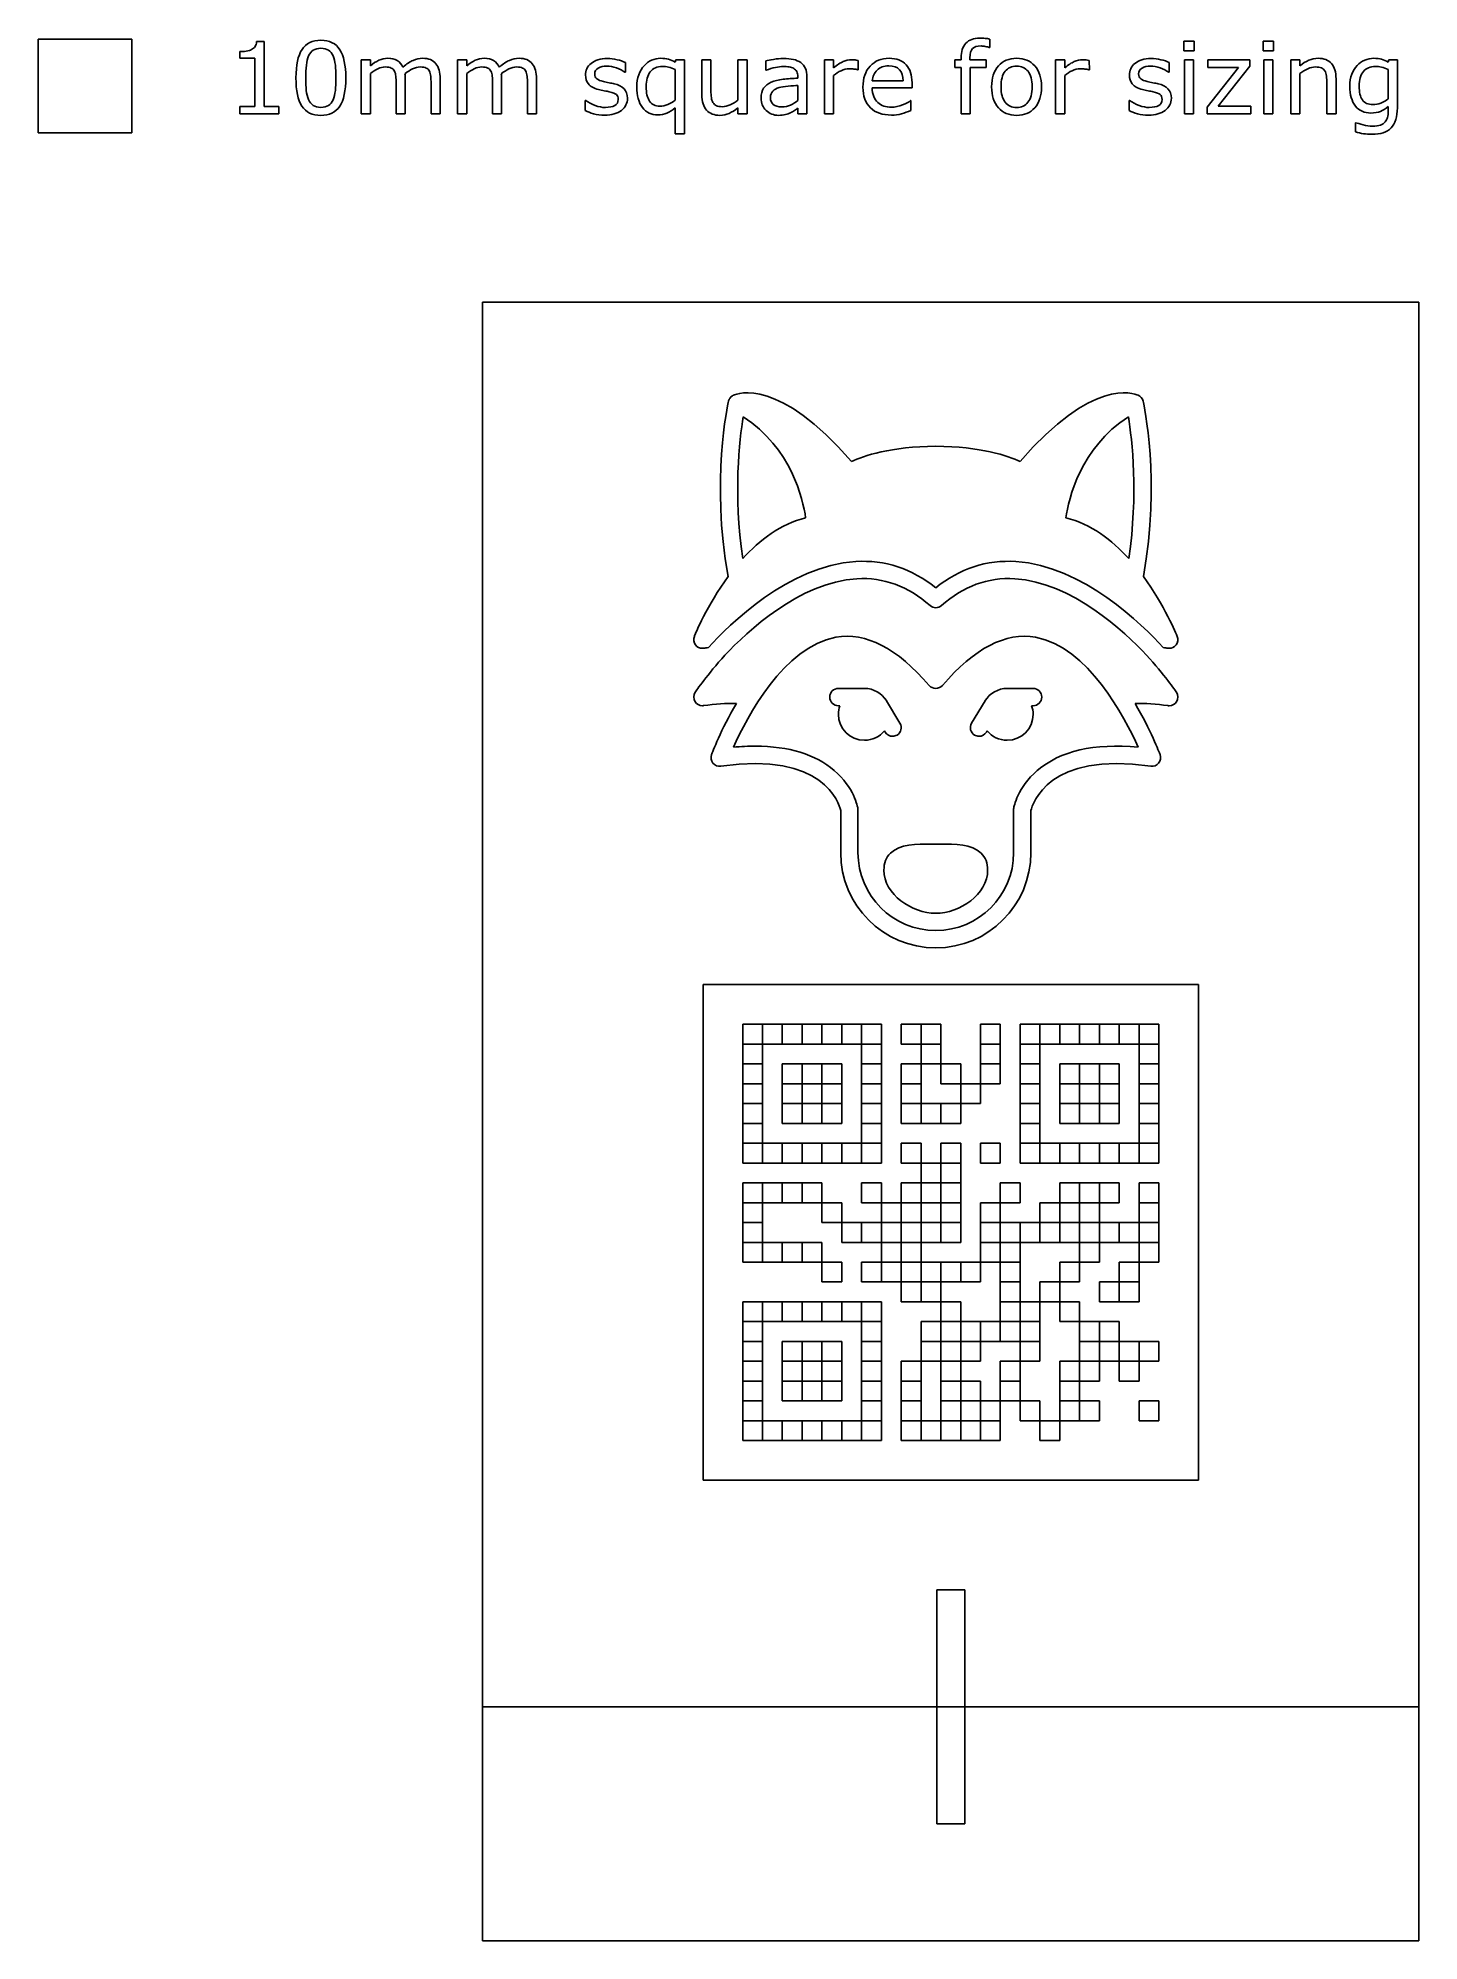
# Model space of a CAD drawing. Extents: x 1.3 to 7.1, y 2.97 to 10.97.
import ezdxf

# ---------------------------------------------------------------- set-up
doc = ezdxf.new("R2010")
doc.units = 0
doc.layers.add('Layer_1', color=7, linetype='CONTINUOUS')

msp = doc.modelspace()

# ---------------------------------------------------------------- linework, layer by layer
at = {"layer": 'Layer_1', "color": 7}
for p, q in [((1.295254, 10.961577), (1.688954, 10.961577)), ((1.295254, 10.567876), (1.295254, 10.961577)), ((1.688954, 10.961577), (1.688954, 10.567876)), ((5.296745, 10.961956), (5.296746, 10.926963)), ((2.143477, 10.88139), (2.143477, 10.909059)), ((2.206546, 10.88139), (2.143477, 10.88139)), ((2.206546, 10.678347), (2.206546, 10.88139)), ((2.214074, 10.951377), (2.245609, 10.951377)), ((2.245609, 10.951377), (2.245609, 10.678347)), ((5.176507, 10.874676), (5.176507, 10.882204)), ((5.213534, 10.882407), (5.213534, 10.874676)), ((5.296746, 10.926963), (5.294711, 10.926963)), ((6.113191, 10.912721), (6.113191, 10.952394)), ((6.113191, 10.952394), (6.156322, 10.952394)), ((6.156322, 10.912721), (6.113191, 10.912721)), ((6.156322, 10.952394), (6.156322, 10.912721)), ((6.446442, 10.912721), (6.446442, 10.952394)), ((6.446442, 10.952394), (6.489573, 10.952394)), ((6.489573, 10.912721), (6.446442, 10.912721)), ((6.489573, 10.952394), (6.489573, 10.912721)), ((2.654334, 10.647422), (2.654334, 10.874676)), ((2.654334, 10.874676), (2.692583, 10.874676)), ((2.692583, 10.874676), (2.692583, 10.849448)), ((2.692583, 10.8171), (2.692583, 10.647422)), ((3.059607, 10.647422), (3.059607, 10.874676)), ((3.059607, 10.874676), (3.097856, 10.874676)), ((3.097856, 10.874676), (3.097856, 10.849448)), ((3.097856, 10.8171), (3.097856, 10.647422)), ((3.76477, 10.822186), (3.762734, 10.822186)), ((3.76477, 10.863079), (3.76477, 10.822186)), ((3.974526, 10.86491), (3.976967, 10.874676)), ((3.974526, 10.705202), (3.974526, 10.833783)), ((3.976967, 10.874676), (4.012774, 10.874676)), ((4.012774, 10.874676), (4.012774, 10.563601)), ((4.086423, 10.727175), (4.086423, 10.874676)), ((4.086423, 10.874676), (4.124672, 10.874676)), ((4.124672, 10.874676), (4.124672, 10.745282)), ((4.238195, 10.704999), (4.238195, 10.874676)), ((4.238195, 10.874676), (4.276444, 10.874676)), ((4.276444, 10.874676), (4.276445, 10.647422)), ((4.355383, 10.830934), (4.355383, 10.869793)), ((4.357419, 10.830934), (4.355383, 10.830934)), ((4.490271, 10.797569), (4.490271, 10.803469)), ((4.528316, 10.801638), (4.528317, 10.647422)), ((4.601964, 10.647423), (4.601964, 10.874676)), ((4.601964, 10.874676), (4.640213, 10.874676)), ((4.640213, 10.874676), (4.640213, 10.841107)), ((4.640213, 10.808758), (4.640213, 10.647423)), ((4.74377, 10.832969), (4.741734, 10.832969)), ((4.743769, 10.872235), (4.74377, 10.832969)), ((5.150669, 10.842531), (5.150669, 10.874676)), ((5.150669, 10.874676), (5.176507, 10.874676)), ((5.176507, 10.842531), (5.150669, 10.842531)), ((5.176507, 10.647423), (5.176507, 10.842531)), ((5.213534, 10.874676), (5.282504, 10.874676)), ((5.282504, 10.842531), (5.214755, 10.842531)), ((5.214755, 10.842531), (5.214755, 10.647423)), ((5.282504, 10.874676), (5.282504, 10.842531)), ((5.573844, 10.647423), (5.573844, 10.874676)), ((5.573844, 10.874676), (5.612093, 10.874676)), ((5.612093, 10.874676), (5.612093, 10.841107)), ((5.612093, 10.808758), (5.612093, 10.647423)), ((5.71565, 10.832969), (5.713615, 10.832969)), ((5.715649, 10.872235), (5.71565, 10.832969)), ((6.051547, 10.822186), (6.049511, 10.822186)), ((6.051547, 10.863079), (6.051547, 10.822186)), ((6.115633, 10.647422), (6.115633, 10.874676)), ((6.115633, 10.874676), (6.153881, 10.874676)), ((6.153881, 10.874676), (6.153881, 10.647422)), ((6.210847, 10.675702), (6.343293, 10.842734)), ((6.213695, 10.842734), (6.213695, 10.874676)), ((6.213695, 10.874676), (6.3909, 10.874676)), ((6.343293, 10.842734), (6.213695, 10.842734)), ((6.3909, 10.847414), (6.257844, 10.679771)), ((6.3909, 10.874676), (6.3909, 10.847414)), ((6.448884, 10.647422), (6.448884, 10.874676)), ((6.448884, 10.874676), (6.487132, 10.874676)), ((6.487132, 10.874676), (6.487132, 10.647422)), ((6.562816, 10.647422), (6.562816, 10.874676)), ((6.562816, 10.874676), (6.601064, 10.874676)), ((6.601064, 10.874676), (6.601064, 10.849448)), ((6.601064, 10.8171), (6.601064, 10.647422)), ((6.972563, 10.86491), (6.975004, 10.874676)), ((6.972563, 10.709882), (6.972563, 10.833783)), ((6.975004, 10.874676), (7.010811, 10.874676)), ((7.010811, 10.874676), (7.010812, 10.673261)), ((2.589235, 10.798993), (2.589235, 10.798993)), ((2.801022, 10.647422), (2.801022, 10.776817)), ((2.839271, 10.792889), (2.839271, 10.647422)), ((2.947714, 10.647422), (2.947714, 10.776817)), ((2.985957, 10.794924), (2.985963, 10.647422)), ((3.206295, 10.647422), (3.206295, 10.776817)), ((3.244544, 10.792889), (3.244544, 10.647422)), ((3.352986, 10.647422), (3.352986, 10.776817)), ((3.39123, 10.794924), (3.391235, 10.647422)), ((4.490271, 10.703371), (4.490271, 10.766644)), ((4.802567, 10.786379), (4.932775, 10.786379)), ((4.970006, 10.757082), (4.802567, 10.757082)), ((4.970007, 10.777834), (4.970006, 10.757082)), ((5.475172, 10.760947), (5.475172, 10.760947)), ((5.514641, 10.760947), (5.514641, 10.760947)), ((6.714589, 10.647422), (6.714589, 10.776817)), ((6.752838, 10.794924), (6.752837, 10.647422)), ((2.143477, 10.647422), (2.143477, 10.678347)), ((2.143477, 10.678347), (2.206546, 10.678347)), ((2.307457, 10.647422), (2.143477, 10.647422)), ((2.245609, 10.678347), (2.307457, 10.678347)), ((2.307457, 10.678347), (2.307457, 10.647422)), ((2.535727, 10.706626), (2.535728, 10.706626)), ((2.692583, 10.647422), (2.654334, 10.647422)), ((2.839271, 10.647422), (2.801022, 10.647422)), ((2.985963, 10.647422), (2.947714, 10.647422)), ((3.097856, 10.647422), (3.059607, 10.647422)), ((3.244544, 10.647422), (3.206295, 10.647422)), ((3.391235, 10.647422), (3.352986, 10.647422)), ((3.596109, 10.661054), (3.596109, 10.703981)), ((3.596109, 10.703981), (3.598144, 10.703981)), ((3.77372, 10.712933), (3.773721, 10.712933)), ((3.974526, 10.705202), (3.974526, 10.705202)), ((3.974526, 10.563601), (3.974526, 10.673057)), ((4.238197, 10.647422), (4.238197, 10.67265)), ((4.276445, 10.647422), (4.238197, 10.647422)), ((4.490271, 10.703371), (4.490271, 10.703371)), ((4.490271, 10.647422), (4.490271, 10.671633)), ((4.528317, 10.647422), (4.490271, 10.647422)), ((4.640213, 10.647423), (4.601964, 10.647423)), ((4.963496, 10.702964), (4.965531, 10.702964)), ((4.965531, 10.702964), (4.965531, 10.661257)), ((5.214755, 10.647423), (5.176507, 10.647423)), ((5.612093, 10.647423), (5.573844, 10.647423)), ((5.882886, 10.661054), (5.882886, 10.703981)), ((5.882886, 10.703981), (5.884921, 10.703981)), ((6.060498, 10.712933), (6.060497, 10.712933)), ((6.153881, 10.647422), (6.115633, 10.647422)), ((6.210847, 10.647422), (6.210847, 10.675702)), ((6.394359, 10.647422), (6.210847, 10.647422)), ((6.257844, 10.679771), (6.394359, 10.679771)), ((6.394359, 10.679771), (6.394359, 10.647422)), ((6.487132, 10.647422), (6.448884, 10.647422)), ((6.601064, 10.647422), (6.562816, 10.647422)), ((6.752837, 10.647422), (6.714589, 10.647422)), ((6.972563, 10.709881), (6.972563, 10.709882)), ((6.972563, 10.657595), (6.972563, 10.678347)), ((1.688954, 10.567876), (1.295254, 10.567876)), ((4.012774, 10.563601), (3.974526, 10.563601)), ((6.834624, 10.571129), (6.834624, 10.610191)), ((6.834624, 10.610191), (6.836659, 10.610191)), ((3.164596, 3.950327), (3.164596, 9.855839)), ((3.164596, 9.855839), (7.101604, 9.855839)), ((7.101604, 9.855839), (7.101604, 3.950327)), ((4.218929, 9.464485), (4.218838, 9.464485)), ((4.218929, 9.464485), (4.218929, 9.464485)), ((5.921206, 9.464485), (5.921115, 9.464485)), ((5.921115, 9.464485), (5.921115, 9.464485)), ((4.260189, 9.373786), (4.260189, 9.373786)), ((5.879856, 9.373786), (5.879856, 9.373786)), ((5.094196, 8.580129), (5.093924, 8.580129)), ((4.088516, 8.400641), (4.088516, 8.400641)), ((5.956286, 8.37165), (5.956286, 8.37165)), ((4.769663, 8.231786), (4.660607, 8.231786)), ((4.919343, 8.08565), (4.863088, 8.179075)), ((5.276957, 8.179075), (5.220702, 8.08565)), ((5.479438, 8.231786), (5.370381, 8.231786)), ((5.479438, 8.231786), (5.479438, 8.231786)), ((4.660607, 8.159082), (4.666969, 8.159082)), ((5.473076, 8.159082), (5.479438, 8.159082)), ((4.853909, 8.053479), (4.857181, 8.048117)), ((4.857181, 8.048117), (4.857181, 8.048117)), ((5.282864, 8.048117), (5.286135, 8.053479)), ((5.921024, 7.984592), (5.921024, 7.984592)), ((4.670149, 7.71913), (4.670149, 7.541096)), ((4.742854, 7.541096), (4.742854, 7.722857)), ((5.397191, 7.722857), (5.397191, 7.541096)), ((5.469895, 7.541096), (5.469895, 7.71913)), ((5.089016, 7.577539), (5.089016, 7.577539)), ((4.091417, 6.986417), (6.174748, 6.986417)), ((4.091417, 4.903087), (4.091417, 6.986417)), ((6.174748, 6.986417), (6.174748, 4.903087)), ((4.258084, 6.819751), (4.341417, 6.819751)), ((4.258084, 6.736418), (4.258084, 6.819751)), ((4.341417, 6.819751), (4.341417, 6.736418)), ((4.341417, 6.819751), (4.42475, 6.819751)), ((4.341417, 6.736418), (4.341417, 6.819751)), ((4.42475, 6.819751), (4.42475, 6.736418)), ((4.42475, 6.819751), (4.508083, 6.819751)), ((4.42475, 6.736418), (4.42475, 6.819751)), ((4.508083, 6.819751), (4.508083, 6.736418)), ((4.508083, 6.819751), (4.591417, 6.819751)), ((4.508083, 6.736418), (4.508083, 6.819751)), ((4.591417, 6.819751), (4.591417, 6.736418)), ((4.591417, 6.819751), (4.67475, 6.819751)), ((4.591417, 6.736418), (4.591417, 6.819751)), ((4.67475, 6.819751), (4.67475, 6.736418)), ((4.67475, 6.819751), (4.758083, 6.819751)), ((4.67475, 6.736418), (4.67475, 6.819751)), ((4.758083, 6.819751), (4.758083, 6.736418)), ((4.758083, 6.819751), (4.841416, 6.819751)), ((4.758083, 6.736418), (4.758083, 6.819751)), ((4.841416, 6.819751), (4.841416, 6.736418)), ((4.92475, 6.819751), (5.008083, 6.819751)), ((4.92475, 6.736418), (4.92475, 6.819751)), ((5.008083, 6.819751), (5.008083, 6.736418)), ((5.008083, 6.819751), (5.091416, 6.819751)), ((5.008083, 6.736418), (5.008083, 6.819751)), ((5.091416, 6.819751), (5.091416, 6.736418)), ((5.258083, 6.819751), (5.341416, 6.819751)), ((5.258083, 6.736418), (5.258083, 6.819751)), ((5.341416, 6.819751), (5.341416, 6.736418)), ((5.424749, 6.819751), (5.508082, 6.819751)), ((5.424749, 6.736418), (5.424749, 6.819751)), ((5.508082, 6.819751), (5.508082, 6.736418)), ((5.508082, 6.819751), (5.591415, 6.819751)), ((5.508082, 6.736418), (5.508082, 6.819751)), ((5.591415, 6.819751), (5.591415, 6.736418)), ((5.591415, 6.819751), (5.674749, 6.819751)), ((5.591415, 6.736418), (5.591415, 6.819751)), ((5.674749, 6.819751), (5.674749, 6.736418)), ((5.674749, 6.819751), (5.758082, 6.819751)), ((5.674749, 6.736418), (5.674749, 6.819751)), ((5.758082, 6.819751), (5.758082, 6.736418)), ((5.758082, 6.819751), (5.841415, 6.819751)), ((5.758082, 6.736418), (5.758082, 6.819751)), ((5.841415, 6.819751), (5.841415, 6.736418)), ((5.841415, 6.819751), (5.924748, 6.819751)), ((5.841415, 6.736418), (5.841415, 6.819751)), ((5.924748, 6.819751), (5.924748, 6.736418)), ((5.924748, 6.819751), (6.008082, 6.819751)), ((5.924748, 6.736418), (5.924748, 6.819751)), ((6.008082, 6.819751), (6.008082, 6.736418)), ((4.341417, 6.736418), (4.258084, 6.736418)), ((4.258084, 6.736418), (4.341417, 6.736418)), ((4.258084, 6.653084), (4.258084, 6.736418)), ((4.42475, 6.736418), (4.341417, 6.736418)), ((4.341417, 6.736418), (4.341417, 6.653084)), ((4.508083, 6.736418), (4.42475, 6.736418)), ((4.591417, 6.736418), (4.508083, 6.736418)), ((4.67475, 6.736418), (4.591417, 6.736418)), ((4.758083, 6.736418), (4.67475, 6.736418)), ((4.841416, 6.736418), (4.758083, 6.736418)), ((4.758083, 6.736418), (4.841416, 6.736418)), ((4.758083, 6.653084), (4.758083, 6.736418)), ((4.841416, 6.736418), (4.841416, 6.653084)), ((5.008083, 6.736418), (4.92475, 6.736418)), ((5.091416, 6.736418), (5.008083, 6.736418)), ((5.008083, 6.736418), (5.091416, 6.736418)), ((5.008083, 6.653084), (5.008083, 6.736418)), ((5.091416, 6.736418), (5.091416, 6.653084)), ((5.341416, 6.736418), (5.258083, 6.736418)), ((5.258083, 6.736418), (5.341416, 6.736418)), ((5.258083, 6.653084), (5.258083, 6.736418)), ((5.341416, 6.736418), (5.341416, 6.653084)), ((5.508082, 6.736418), (5.424749, 6.736418)), ((5.424749, 6.736418), (5.508082, 6.736418)), ((5.424749, 6.653084), (5.424749, 6.736418)), ((5.591415, 6.736418), (5.508082, 6.736418)), ((5.508082, 6.736418), (5.508082, 6.653084)), ((5.674749, 6.736418), (5.591415, 6.736418)), ((5.758082, 6.736418), (5.674749, 6.736418)), ((5.841415, 6.736418), (5.758082, 6.736418)), ((5.924748, 6.736418), (5.841415, 6.736418)), ((6.008082, 6.736418), (5.924748, 6.736418)), ((5.924748, 6.736418), (6.008082, 6.736418)), ((5.924748, 6.653084), (5.924748, 6.736418)), ((6.008082, 6.736418), (6.008082, 6.653084)), ((4.341417, 6.653084), (4.258084, 6.653084)), ((4.258084, 6.653084), (4.341417, 6.653084)), ((4.258084, 6.569751), (4.258084, 6.653084)), ((4.341417, 6.653084), (4.341417, 6.569751)), ((4.42475, 6.653084), (4.508083, 6.653084)), ((4.42475, 6.569751), (4.42475, 6.653084)), ((4.508083, 6.653084), (4.508083, 6.569751)), ((4.508083, 6.653084), (4.591417, 6.653084)), ((4.508083, 6.569751), (4.508083, 6.653084)), ((4.591417, 6.653084), (4.591417, 6.569751)), ((4.591417, 6.653084), (4.67475, 6.653084)), ((4.591417, 6.569751), (4.591417, 6.653084)), ((4.67475, 6.653084), (4.67475, 6.569751)), ((4.841416, 6.653084), (4.758083, 6.653084)), ((4.758083, 6.653084), (4.841416, 6.653084)), ((4.758083, 6.569751), (4.758083, 6.653084)), ((4.841416, 6.653084), (4.841416, 6.569751)), ((4.92475, 6.653084), (5.008083, 6.653084)), ((4.92475, 6.569751), (4.92475, 6.653084)), ((5.091416, 6.653084), (5.008083, 6.653084)), ((5.008083, 6.653084), (5.008083, 6.569751)), ((5.091416, 6.653084), (5.174749, 6.653084)), ((5.091416, 6.569751), (5.091416, 6.653084)), ((5.174749, 6.653084), (5.174749, 6.569751)), ((5.341416, 6.653084), (5.258083, 6.653084)), ((5.258083, 6.653084), (5.341416, 6.653084)), ((5.258083, 6.569751), (5.258083, 6.653084)), ((5.341416, 6.653084), (5.341416, 6.569751)), ((5.508082, 6.653084), (5.424749, 6.653084)), ((5.424749, 6.653084), (5.508082, 6.653084)), ((5.424749, 6.569751), (5.424749, 6.653084)), ((5.508082, 6.653084), (5.508082, 6.569751)), ((5.591415, 6.653084), (5.674749, 6.653084)), ((5.591415, 6.569751), (5.591415, 6.653084)), ((5.674749, 6.653084), (5.674749, 6.569751)), ((5.674749, 6.653084), (5.758082, 6.653084)), ((5.674749, 6.569751), (5.674749, 6.653084)), ((5.758082, 6.653084), (5.758082, 6.569751)), ((5.758082, 6.653084), (5.841415, 6.653084)), ((5.758082, 6.569751), (5.758082, 6.653084)), ((5.841415, 6.653084), (5.841415, 6.569751)), ((6.008082, 6.653084), (5.924748, 6.653084)), ((5.924748, 6.653084), (6.008082, 6.653084)), ((5.924748, 6.569751), (5.924748, 6.653084)), ((6.008082, 6.653084), (6.008082, 6.569751)), ((4.341417, 6.569751), (4.258084, 6.569751)), ((4.258084, 6.569751), (4.341417, 6.569751)), ((4.258084, 6.486418), (4.258084, 6.569751)), ((4.341417, 6.569751), (4.341417, 6.486418)), ((4.508083, 6.569751), (4.42475, 6.569751)), ((4.42475, 6.569751), (4.508083, 6.569751)), ((4.42475, 6.486418), (4.42475, 6.569751)), ((4.591417, 6.569751), (4.508083, 6.569751)), ((4.508083, 6.569751), (4.508083, 6.486418)), ((4.508083, 6.569751), (4.591417, 6.569751)), ((4.508083, 6.486418), (4.508083, 6.569751)), ((4.67475, 6.569751), (4.591417, 6.569751)), ((4.591417, 6.569751), (4.591417, 6.486418)), ((4.591417, 6.569751), (4.67475, 6.569751)), ((4.591417, 6.486418), (4.591417, 6.569751)), ((4.67475, 6.569751), (4.67475, 6.486418)), ((4.841416, 6.569751), (4.758083, 6.569751)), ((4.758083, 6.569751), (4.841416, 6.569751)), ((4.758083, 6.486418), (4.758083, 6.569751)), ((4.841416, 6.569751), (4.841416, 6.486418)), ((5.008083, 6.569751), (4.92475, 6.569751)), ((4.92475, 6.569751), (5.008083, 6.569751)), ((4.92475, 6.486418), (4.92475, 6.569751)), ((5.008083, 6.569751), (5.008083, 6.486418)), ((5.174749, 6.569751), (5.091416, 6.569751)), ((5.174749, 6.569751), (5.258083, 6.569751)), ((5.174749, 6.486418), (5.174749, 6.569751)), ((5.341416, 6.569751), (5.258083, 6.569751)), ((5.258083, 6.569751), (5.258083, 6.486418)), ((5.508082, 6.569751), (5.424749, 6.569751)), ((5.424749, 6.569751), (5.508082, 6.569751)), ((5.424749, 6.486418), (5.424749, 6.569751)), ((5.508082, 6.569751), (5.508082, 6.486418)), ((5.674749, 6.569751), (5.591415, 6.569751)), ((5.591415, 6.569751), (5.674749, 6.569751)), ((5.591415, 6.486418), (5.591415, 6.569751)), ((5.758082, 6.569751), (5.674749, 6.569751)), ((5.674749, 6.569751), (5.674749, 6.486418)), ((5.674749, 6.569751), (5.758082, 6.569751)), ((5.674749, 6.486418), (5.674749, 6.569751)), ((5.841415, 6.569751), (5.758082, 6.569751)), ((5.758082, 6.569751), (5.758082, 6.486418)), ((5.758082, 6.569751), (5.841415, 6.569751)), ((5.758082, 6.486418), (5.758082, 6.569751)), ((5.841415, 6.569751), (5.841415, 6.486418)), ((6.008082, 6.569751), (5.924748, 6.569751)), ((5.924748, 6.569751), (6.008082, 6.569751)), ((5.924748, 6.486418), (5.924748, 6.569751)), ((6.008082, 6.569751), (6.008082, 6.486418)), ((4.341417, 6.486418), (4.258084, 6.486418)), ((4.258084, 6.486418), (4.341417, 6.486418)), ((4.258084, 6.403085), (4.258084, 6.486418)), ((4.341417, 6.486418), (4.341417, 6.403085)), ((4.508083, 6.486418), (4.42475, 6.486418)), ((4.42475, 6.486418), (4.508083, 6.486418)), ((4.42475, 6.403085), (4.42475, 6.486418)), ((4.591417, 6.486418), (4.508083, 6.486418)), ((4.508083, 6.486418), (4.508083, 6.403085)), ((4.508083, 6.486418), (4.591417, 6.486418)), ((4.508083, 6.403085), (4.508083, 6.486418)), ((4.67475, 6.486418), (4.591417, 6.486418)), ((4.591417, 6.486418), (4.591417, 6.403085)), ((4.591417, 6.486418), (4.67475, 6.486418)), ((4.591417, 6.403085), (4.591417, 6.486418)), ((4.67475, 6.486418), (4.67475, 6.403085)), ((4.841416, 6.486418), (4.758083, 6.486418)), ((4.758083, 6.486418), (4.841416, 6.486418)), ((4.758083, 6.403085), (4.758083, 6.486418)), ((4.841416, 6.486418), (4.841416, 6.403085)), ((5.008083, 6.486418), (4.92475, 6.486418)), ((4.92475, 6.486418), (5.008083, 6.486418)), ((4.92475, 6.403085), (4.92475, 6.486418)), ((5.008083, 6.486418), (5.008083, 6.403085)), ((5.008083, 6.486418), (5.091416, 6.486418)), ((5.008083, 6.403085), (5.008083, 6.486418)), ((5.091416, 6.486418), (5.091416, 6.403085)), ((5.091416, 6.486418), (5.174749, 6.486418)), ((5.091416, 6.403085), (5.091416, 6.486418)), ((5.258083, 6.486418), (5.174749, 6.486418)), ((5.174749, 6.486418), (5.174749, 6.403085)), ((5.508082, 6.486418), (5.424749, 6.486418)), ((5.424749, 6.486418), (5.508082, 6.486418)), ((5.424749, 6.403085), (5.424749, 6.486418)), ((5.508082, 6.486418), (5.508082, 6.403085)), ((5.674749, 6.486418), (5.591415, 6.486418)), ((5.591415, 6.486418), (5.674749, 6.486418)), ((5.591415, 6.403085), (5.591415, 6.486418)), ((5.758082, 6.486418), (5.674749, 6.486418)), ((5.674749, 6.486418), (5.674749, 6.403085)), ((5.674749, 6.486418), (5.758082, 6.486418)), ((5.674749, 6.403085), (5.674749, 6.486418)), ((5.841415, 6.486418), (5.758082, 6.486418)), ((5.758082, 6.486418), (5.758082, 6.403085)), ((5.758082, 6.486418), (5.841415, 6.486418)), ((5.758082, 6.403085), (5.758082, 6.486418)), ((5.841415, 6.486418), (5.841415, 6.403085)), ((6.008082, 6.486418), (5.924748, 6.486418)), ((5.924748, 6.486418), (6.008082, 6.486418)), ((5.924748, 6.403085), (5.924748, 6.486418)), ((6.008082, 6.486418), (6.008082, 6.403085)), ((4.341417, 6.403085), (4.258084, 6.403085)), ((4.258084, 6.403085), (4.341417, 6.403085)), ((4.258084, 6.319751), (4.258084, 6.403085)), ((4.341417, 6.403085), (4.341417, 6.319751)), ((4.508083, 6.403085), (4.42475, 6.403085)), ((4.591417, 6.403085), (4.508083, 6.403085)), ((4.67475, 6.403085), (4.591417, 6.403085)), ((4.841416, 6.403085), (4.758083, 6.403085)), ((4.758083, 6.403085), (4.841416, 6.403085)), ((4.758083, 6.319751), (4.758083, 6.403085)), ((4.841416, 6.403085), (4.841416, 6.319751)), ((5.008083, 6.403085), (4.92475, 6.403085)), ((5.091416, 6.403085), (5.008083, 6.403085)), ((5.174749, 6.403085), (5.091416, 6.403085)), ((5.508082, 6.403085), (5.424749, 6.403085)), ((5.424749, 6.403085), (5.508082, 6.403085)), ((5.424749, 6.319751), (5.424749, 6.403085)), ((5.508082, 6.403085), (5.508082, 6.319751)), ((5.674749, 6.403085), (5.591415, 6.403085)), ((5.758082, 6.403085), (5.674749, 6.403085)), ((5.841415, 6.403085), (5.758082, 6.403085)), ((6.008082, 6.403085), (5.924748, 6.403085)), ((5.924748, 6.403085), (6.008082, 6.403085)), ((5.924748, 6.319751), (5.924748, 6.403085)), ((6.008082, 6.403085), (6.008082, 6.319751)), ((4.341417, 6.319751), (4.258084, 6.319751)), ((4.258084, 6.319751), (4.341417, 6.319751)), ((4.258084, 6.236418), (4.258084, 6.319751)), ((4.341417, 6.319751), (4.341417, 6.236418)), ((4.341417, 6.319751), (4.42475, 6.319751)), ((4.341417, 6.236418), (4.341417, 6.319751)), ((4.42475, 6.319751), (4.42475, 6.236418)), ((4.42475, 6.319751), (4.508083, 6.319751)), ((4.42475, 6.236418), (4.42475, 6.319751)), ((4.508083, 6.319751), (4.508083, 6.236418)), ((4.508083, 6.319751), (4.591417, 6.319751)), ((4.508083, 6.236418), (4.508083, 6.319751)), ((4.591417, 6.319751), (4.591417, 6.236418)), ((4.591417, 6.319751), (4.67475, 6.319751)), ((4.591417, 6.236418), (4.591417, 6.319751)), ((4.67475, 6.319751), (4.67475, 6.236418)), ((4.67475, 6.319751), (4.758083, 6.319751)), ((4.67475, 6.236418), (4.67475, 6.319751)), ((4.841416, 6.319751), (4.758083, 6.319751)), ((4.758083, 6.319751), (4.758083, 6.236418)), ((4.758083, 6.319751), (4.841416, 6.319751)), ((4.758083, 6.236418), (4.758083, 6.319751)), ((4.841416, 6.319751), (4.841416, 6.236418)), ((4.92475, 6.319751), (5.008083, 6.319751)), ((4.92475, 6.236418), (4.92475, 6.319751)), ((5.008083, 6.319751), (5.008083, 6.236418)), ((5.091416, 6.319751), (5.174749, 6.319751)), ((5.091416, 6.236418), (5.091416, 6.319751)), ((5.174749, 6.319751), (5.174749, 6.236418)), ((5.258083, 6.319751), (5.341416, 6.319751)), ((5.258083, 6.236418), (5.258083, 6.319751)), ((5.341416, 6.319751), (5.341416, 6.236418)), ((5.508082, 6.319751), (5.424749, 6.319751)), ((5.424749, 6.319751), (5.508082, 6.319751)), ((5.424749, 6.236418), (5.424749, 6.319751)), ((5.508082, 6.319751), (5.508082, 6.236418)), ((5.508082, 6.319751), (5.591415, 6.319751)), ((5.508082, 6.236418), (5.508082, 6.319751)), ((5.591415, 6.319751), (5.591415, 6.236418)), ((5.591415, 6.319751), (5.674749, 6.319751)), ((5.591415, 6.236418), (5.591415, 6.319751)), ((5.674749, 6.319751), (5.674749, 6.236418)), ((5.674749, 6.319751), (5.758082, 6.319751)), ((5.674749, 6.236418), (5.674749, 6.319751)), ((5.758082, 6.319751), (5.758082, 6.236418)), ((5.758082, 6.319751), (5.841415, 6.319751)), ((5.758082, 6.236418), (5.758082, 6.319751)), ((5.841415, 6.319751), (5.841415, 6.236418)), ((5.841415, 6.319751), (5.924748, 6.319751)), ((5.841415, 6.236418), (5.841415, 6.319751)), ((6.008082, 6.319751), (5.924748, 6.319751)), ((5.924748, 6.319751), (5.924748, 6.236418)), ((5.924748, 6.319751), (6.008082, 6.319751)), ((5.924748, 6.236418), (5.924748, 6.319751)), ((6.008082, 6.319751), (6.008082, 6.236418)), ((4.341417, 6.236418), (4.258084, 6.236418)), ((4.42475, 6.236418), (4.341417, 6.236418)), ((4.508083, 6.236418), (4.42475, 6.236418)), ((4.591417, 6.236418), (4.508083, 6.236418)), ((4.67475, 6.236418), (4.591417, 6.236418)), ((4.758083, 6.236418), (4.67475, 6.236418)), ((4.841416, 6.236418), (4.758083, 6.236418)), ((5.008083, 6.236418), (4.92475, 6.236418)), ((5.008083, 6.236418), (5.091416, 6.236418)), ((5.008083, 6.153085), (5.008083, 6.236418)), ((5.174749, 6.236418), (5.091416, 6.236418)), ((5.091416, 6.236418), (5.091416, 6.153085)), ((5.091416, 6.236418), (5.174749, 6.236418)), ((5.091416, 6.153085), (5.091416, 6.236418)), ((5.174749, 6.236418), (5.174749, 6.153085)), ((5.341416, 6.236418), (5.258083, 6.236418)), ((5.508082, 6.236418), (5.424749, 6.236418)), ((5.591415, 6.236418), (5.508082, 6.236418)), ((5.674749, 6.236418), (5.591415, 6.236418)), ((5.758082, 6.236418), (5.674749, 6.236418)), ((5.841415, 6.236418), (5.758082, 6.236418)), ((5.924748, 6.236418), (5.841415, 6.236418)), ((6.008082, 6.236418), (5.924748, 6.236418)), ((4.258084, 6.153085), (4.341417, 6.153085)), ((4.258084, 6.069752), (4.258084, 6.153085)), ((4.341417, 6.153085), (4.341417, 6.069752)), ((4.341417, 6.153085), (4.42475, 6.153085)), ((4.341417, 6.069752), (4.341417, 6.153085)), ((4.42475, 6.153085), (4.42475, 6.069752)), ((4.42475, 6.153085), (4.508083, 6.153085)), ((4.42475, 6.069752), (4.42475, 6.153085)), ((4.508083, 6.153085), (4.508083, 6.069752)), ((4.508083, 6.153085), (4.591417, 6.153085)), ((4.508083, 6.069752), (4.508083, 6.153085)), ((4.591417, 6.153085), (4.591417, 6.069752)), ((4.758083, 6.153085), (4.841416, 6.153085)), ((4.758083, 6.069752), (4.758083, 6.153085)), ((4.841416, 6.153085), (4.841416, 6.069752)), ((4.92475, 6.153085), (5.008083, 6.153085)), ((4.92475, 6.069752), (4.92475, 6.153085)), ((5.091416, 6.153085), (5.008083, 6.153085)), ((5.008083, 6.153085), (5.008083, 6.069752)), ((5.174749, 6.153085), (5.091416, 6.153085)), ((5.091416, 6.153085), (5.174749, 6.153085)), ((5.091416, 6.069752), (5.091416, 6.153085)), ((5.174749, 6.153085), (5.174749, 6.069752)), ((5.341416, 6.153085), (5.424749, 6.153085)), ((5.341416, 6.069752), (5.341416, 6.153085)), ((5.424749, 6.153085), (5.424749, 6.069752)), ((5.591415, 6.153085), (5.674749, 6.153085)), ((5.591415, 6.069752), (5.591415, 6.153085)), ((5.674749, 6.153085), (5.674749, 6.069752)), ((5.674749, 6.153085), (5.758082, 6.153085)), ((5.674749, 6.069752), (5.674749, 6.153085)), ((5.758082, 6.153085), (5.758082, 6.069752)), ((5.758082, 6.153085), (5.841415, 6.153085)), ((5.758082, 6.069752), (5.758082, 6.153085)), ((5.841415, 6.153085), (5.841415, 6.069752)), ((5.924748, 6.153085), (6.008082, 6.153085)), ((5.924748, 6.069752), (5.924748, 6.153085)), ((6.008082, 6.153085), (6.008082, 6.069752)), ((4.341417, 6.069752), (4.258084, 6.069752)), ((4.258084, 6.069752), (4.341417, 6.069752)), ((4.258084, 5.986419), (4.258084, 6.069752)), ((4.42475, 6.069752), (4.341417, 6.069752)), ((4.341417, 6.069752), (4.341417, 5.986419)), ((4.508083, 6.069752), (4.42475, 6.069752)), ((4.591417, 6.069752), (4.508083, 6.069752)), ((4.591417, 6.069752), (4.67475, 6.069752)), ((4.591417, 5.986419), (4.591417, 6.069752)), ((4.67475, 6.069752), (4.67475, 5.986419)), ((4.841416, 6.069752), (4.758083, 6.069752)), ((4.841416, 6.069752), (4.92475, 6.069752)), ((4.841416, 5.986419), (4.841416, 6.069752)), ((5.008083, 6.069752), (4.92475, 6.069752)), ((4.92475, 6.069752), (4.92475, 5.986419)), ((4.92475, 6.069752), (5.008083, 6.069752)), ((4.92475, 5.986419), (4.92475, 6.069752)), ((5.008083, 6.069752), (5.008083, 5.986419)), ((5.008083, 6.069752), (5.091416, 6.069752)), ((5.008083, 5.986419), (5.008083, 6.069752)), ((5.174749, 6.069752), (5.091416, 6.069752)), ((5.091416, 6.069752), (5.091416, 5.986419)), ((5.091416, 6.069752), (5.174749, 6.069752)), ((5.091416, 5.986419), (5.091416, 6.069752)), ((5.174749, 6.069752), (5.174749, 5.986419)), ((5.258083, 6.069752), (5.341416, 6.069752)), ((5.258083, 5.986419), (5.258083, 6.069752)), ((5.424749, 6.069752), (5.341416, 6.069752)), ((5.341416, 6.069752), (5.341416, 5.986419)), ((5.508082, 6.069752), (5.591415, 6.069752)), ((5.508082, 5.986419), (5.508082, 6.069752)), ((5.674749, 6.069752), (5.591415, 6.069752)), ((5.591415, 6.069752), (5.591415, 5.986419)), ((5.758082, 6.069752), (5.674749, 6.069752)), ((5.674749, 6.069752), (5.758082, 6.069752)), ((5.674749, 5.986419), (5.674749, 6.069752)), ((5.841415, 6.069752), (5.758082, 6.069752)), ((5.758082, 6.069752), (5.758082, 5.986419)), ((6.008082, 6.069752), (5.924748, 6.069752)), ((5.924748, 6.069752), (6.008082, 6.069752)), ((5.924748, 5.986419), (5.924748, 6.069752)), ((6.008082, 6.069752), (6.008082, 5.986419)), ((4.341417, 5.986419), (4.258084, 5.986419)), ((4.258084, 5.986419), (4.341417, 5.986419)), ((4.258084, 5.903085), (4.258084, 5.986419)), ((4.341417, 5.986419), (4.341417, 5.903085)), ((4.67475, 5.986419), (4.591417, 5.986419)), ((4.67475, 5.986419), (4.758083, 5.986419)), ((4.67475, 5.903085), (4.67475, 5.986419)), ((4.758083, 5.986419), (4.758083, 5.903085)), ((4.758083, 5.986419), (4.841416, 5.986419)), ((4.758083, 5.903085), (4.758083, 5.986419)), ((4.92475, 5.986419), (4.841416, 5.986419)), ((4.841416, 5.986419), (4.841416, 5.903085)), ((5.008083, 5.986419), (4.92475, 5.986419)), ((4.92475, 5.986419), (5.008083, 5.986419)), ((4.92475, 5.903085), (4.92475, 5.986419)), ((5.091416, 5.986419), (5.008083, 5.986419)), ((5.008083, 5.986419), (5.008083, 5.903085)), ((5.008083, 5.986419), (5.091416, 5.986419)), ((5.008083, 5.903085), (5.008083, 5.986419)), ((5.174749, 5.986419), (5.091416, 5.986419)), ((5.091416, 5.986419), (5.091416, 5.903085)), ((5.091416, 5.986419), (5.174749, 5.986419)), ((5.091416, 5.903085), (5.091416, 5.986419)), ((5.174749, 5.986419), (5.174749, 5.903085)), ((5.341416, 5.986419), (5.258083, 5.986419)), ((5.258083, 5.986419), (5.341416, 5.986419)), ((5.258083, 5.903085), (5.258083, 5.986419)), ((5.341416, 5.986419), (5.341416, 5.903085)), ((5.341416, 5.986419), (5.424749, 5.986419)), ((5.341416, 5.903085), (5.341416, 5.986419)), ((5.424749, 5.986419), (5.424749, 5.903085)), ((5.424749, 5.986419), (5.508082, 5.986419)), ((5.424749, 5.903085), (5.424749, 5.986419)), ((5.591415, 5.986419), (5.508082, 5.986419)), ((5.508082, 5.986419), (5.508082, 5.903085)), ((5.508082, 5.986419), (5.591415, 5.986419)), ((5.508082, 5.903085), (5.508082, 5.986419)), ((5.591415, 5.986419), (5.591415, 5.903085)), ((5.591415, 5.986419), (5.674749, 5.986419)), ((5.591415, 5.903085), (5.591415, 5.986419)), ((5.758082, 5.986419), (5.674749, 5.986419)), ((5.674749, 5.986419), (5.674749, 5.903085)), ((5.758082, 5.986419), (5.841415, 5.986419)), ((5.758082, 5.903085), (5.758082, 5.986419)), ((5.841415, 5.986419), (5.841415, 5.903085)), ((5.841415, 5.986419), (5.924748, 5.986419)), ((5.841415, 5.903085), (5.841415, 5.986419)), ((6.008082, 5.986419), (5.924748, 5.986419)), ((5.924748, 5.986419), (5.924748, 5.903085)), ((5.924748, 5.986419), (6.008082, 5.986419)), ((5.924748, 5.903085), (5.924748, 5.986419)), ((6.008082, 5.986419), (6.008082, 5.903085)), ((4.341417, 5.903085), (4.258084, 5.903085)), ((4.258084, 5.903085), (4.341417, 5.903085)), ((4.258084, 5.819752), (4.258084, 5.903085)), ((4.341417, 5.903085), (4.341417, 5.819752)), ((4.341417, 5.903085), (4.42475, 5.903085)), ((4.341417, 5.819752), (4.341417, 5.903085)), ((4.42475, 5.903085), (4.42475, 5.819752)), ((4.42475, 5.903085), (4.508083, 5.903085)), ((4.42475, 5.819752), (4.42475, 5.903085)), ((4.508083, 5.903085), (4.508083, 5.819752)), ((4.508083, 5.903085), (4.591417, 5.903085)), ((4.508083, 5.819752), (4.508083, 5.903085)), ((4.591417, 5.903085), (4.591417, 5.819752)), ((4.758083, 5.903085), (4.67475, 5.903085)), ((4.841416, 5.903085), (4.758083, 5.903085)), ((4.841416, 5.903085), (4.92475, 5.903085)), ((4.841416, 5.819752), (4.841416, 5.903085)), ((5.008083, 5.903085), (4.92475, 5.903085)), ((4.92475, 5.903085), (4.92475, 5.819752)), ((4.92475, 5.903085), (5.008083, 5.903085)), ((4.92475, 5.819752), (4.92475, 5.903085)), ((5.091416, 5.903085), (5.008083, 5.903085)), ((5.008083, 5.903085), (5.008083, 5.819752)), ((5.174749, 5.903085), (5.091416, 5.903085)), ((5.341416, 5.903085), (5.258083, 5.903085)), ((5.258083, 5.903085), (5.341416, 5.903085)), ((5.258083, 5.819752), (5.258083, 5.903085)), ((5.424749, 5.903085), (5.341416, 5.903085)), ((5.341416, 5.903085), (5.341416, 5.819752)), ((5.341416, 5.903085), (5.424749, 5.903085)), ((5.341416, 5.819752), (5.341416, 5.903085)), ((5.508082, 5.903085), (5.424749, 5.903085)), ((5.424749, 5.903085), (5.424749, 5.819752)), ((5.591415, 5.903085), (5.508082, 5.903085)), ((5.674749, 5.903085), (5.591415, 5.903085)), ((5.674749, 5.903085), (5.758082, 5.903085)), ((5.674749, 5.819752), (5.674749, 5.903085)), ((5.841415, 5.903085), (5.758082, 5.903085)), ((5.758082, 5.903085), (5.758082, 5.819752)), ((5.924748, 5.903085), (5.841415, 5.903085)), ((6.008082, 5.903085), (5.924748, 5.903085)), ((5.924748, 5.903085), (6.008082, 5.903085)), ((5.924748, 5.819752), (5.924748, 5.903085)), ((6.008082, 5.903085), (6.008082, 5.819752)), ((4.341417, 5.819752), (4.258084, 5.819752)), ((4.42475, 5.819752), (4.341417, 5.819752)), ((4.508083, 5.819752), (4.42475, 5.819752)), ((4.591417, 5.819752), (4.508083, 5.819752)), ((4.591417, 5.819752), (4.67475, 5.819752)), ((4.591417, 5.736419), (4.591417, 5.819752)), ((4.67475, 5.819752), (4.67475, 5.736419)), ((4.758083, 5.819752), (4.841416, 5.819752)), ((4.758083, 5.736419), (4.758083, 5.819752)), ((4.92475, 5.819752), (4.841416, 5.819752)), ((4.841416, 5.819752), (4.841416, 5.736419)), ((4.841416, 5.819752), (4.92475, 5.819752)), ((4.841416, 5.736419), (4.841416, 5.819752)), ((5.008083, 5.819752), (4.92475, 5.819752)), ((4.92475, 5.819752), (4.92475, 5.736419)), ((4.92475, 5.819752), (5.008083, 5.819752)), ((4.92475, 5.736419), (4.92475, 5.819752)), ((5.008083, 5.819752), (5.008083, 5.736419)), ((5.008083, 5.819752), (5.091416, 5.819752)), ((5.008083, 5.736419), (5.008083, 5.819752)), ((5.091416, 5.819752), (5.091416, 5.736419)), ((5.091416, 5.819752), (5.174749, 5.819752)), ((5.091416, 5.736419), (5.091416, 5.819752)), ((5.174749, 5.819752), (5.174749, 5.736419)), ((5.174749, 5.819752), (5.258083, 5.819752)), ((5.174749, 5.736419), (5.174749, 5.819752)), ((5.341416, 5.819752), (5.258083, 5.819752)), ((5.258083, 5.819752), (5.258083, 5.736419)), ((5.424749, 5.819752), (5.341416, 5.819752)), ((5.341416, 5.819752), (5.424749, 5.819752)), ((5.341416, 5.736419), (5.341416, 5.819752)), ((5.424749, 5.819752), (5.424749, 5.736419)), ((5.591415, 5.819752), (5.674749, 5.819752)), ((5.591415, 5.736419), (5.591415, 5.819752)), ((5.758082, 5.819752), (5.674749, 5.819752)), ((5.674749, 5.819752), (5.674749, 5.736419)), ((5.841415, 5.819752), (5.924748, 5.819752)), ((5.841415, 5.736419), (5.841415, 5.819752)), ((6.008082, 5.819752), (5.924748, 5.819752)), ((5.924748, 5.819752), (5.924748, 5.736419)), ((4.67475, 5.736419), (4.591417, 5.736419)), ((4.841416, 5.736419), (4.758083, 5.736419)), ((4.92475, 5.736419), (4.841416, 5.736419)), ((5.008083, 5.736419), (4.92475, 5.736419)), ((4.92475, 5.736419), (5.008083, 5.736419)), ((4.92475, 5.653086), (4.92475, 5.736419)), ((5.091416, 5.736419), (5.008083, 5.736419)), ((5.008083, 5.736419), (5.008083, 5.653086)), ((5.008083, 5.736419), (5.091416, 5.736419)), ((5.008083, 5.653086), (5.008083, 5.736419)), ((5.174749, 5.736419), (5.091416, 5.736419)), ((5.091416, 5.736419), (5.091416, 5.653086)), ((5.258083, 5.736419), (5.174749, 5.736419)), ((5.424749, 5.736419), (5.341416, 5.736419)), ((5.341416, 5.736419), (5.424749, 5.736419)), ((5.341416, 5.653086), (5.341416, 5.736419)), ((5.424749, 5.736419), (5.424749, 5.653086)), ((5.508082, 5.736419), (5.591415, 5.736419)), ((5.508082, 5.653086), (5.508082, 5.736419)), ((5.674749, 5.736419), (5.591415, 5.736419)), ((5.591415, 5.736419), (5.591415, 5.653086)), ((5.758082, 5.736419), (5.841415, 5.736419)), ((5.758082, 5.653086), (5.758082, 5.736419)), ((5.924748, 5.736419), (5.841415, 5.736419)), ((5.841415, 5.736419), (5.841415, 5.653086)), ((5.841415, 5.736419), (5.924748, 5.736419)), ((5.841415, 5.653086), (5.841415, 5.736419)), ((5.924748, 5.736419), (5.924748, 5.653086)), ((4.258084, 5.653086), (4.341417, 5.653086)), ((4.258084, 5.569752), (4.258084, 5.653086)), ((4.341417, 5.653086), (4.341417, 5.569752)), ((4.341417, 5.653086), (4.42475, 5.653086)), ((4.341417, 5.569752), (4.341417, 5.653086)), ((4.42475, 5.653086), (4.42475, 5.569752)), ((4.42475, 5.653086), (4.508083, 5.653086)), ((4.42475, 5.569752), (4.42475, 5.653086)), ((4.508083, 5.653086), (4.508083, 5.569752)), ((4.508083, 5.653086), (4.591417, 5.653086)), ((4.508083, 5.569752), (4.508083, 5.653086)), ((4.591417, 5.653086), (4.591417, 5.569752)), ((4.591417, 5.653086), (4.67475, 5.653086)), ((4.591417, 5.569752), (4.591417, 5.653086)), ((4.67475, 5.653086), (4.67475, 5.569752)), ((4.67475, 5.653086), (4.758083, 5.653086)), ((4.67475, 5.569752), (4.67475, 5.653086)), ((4.758083, 5.653086), (4.758083, 5.569752)), ((4.758083, 5.653086), (4.841416, 5.653086)), ((4.758083, 5.569752), (4.758083, 5.653086)), ((4.841416, 5.653086), (4.841416, 5.569752)), ((5.008083, 5.653086), (4.92475, 5.653086)), ((5.091416, 5.653086), (5.008083, 5.653086)), ((5.091416, 5.653086), (5.174749, 5.653086)), ((5.091416, 5.569752), (5.091416, 5.653086)), ((5.174749, 5.653086), (5.174749, 5.569752)), ((5.424749, 5.653086), (5.341416, 5.653086)), ((5.341416, 5.653086), (5.424749, 5.653086)), ((5.341416, 5.569752), (5.341416, 5.653086)), ((5.424749, 5.653086), (5.424749, 5.569752)), ((5.424749, 5.653086), (5.508082, 5.653086)), ((5.424749, 5.569752), (5.424749, 5.653086)), ((5.591415, 5.653086), (5.508082, 5.653086)), ((5.508082, 5.653086), (5.508082, 5.569752)), ((5.591415, 5.653086), (5.674749, 5.653086)), ((5.591415, 5.569752), (5.591415, 5.653086)), ((5.674749, 5.653086), (5.674749, 5.569752)), ((5.841415, 5.653086), (5.758082, 5.653086)), ((5.924748, 5.653086), (5.841415, 5.653086)), ((4.341417, 5.569752), (4.258084, 5.569752)), ((4.258084, 5.569752), (4.341417, 5.569752)), ((4.258084, 5.486419), (4.258084, 5.569752)), ((4.42475, 5.569752), (4.341417, 5.569752)), ((4.341417, 5.569752), (4.341417, 5.486419)), ((4.508083, 5.569752), (4.42475, 5.569752)), ((4.591417, 5.569752), (4.508083, 5.569752)), ((4.67475, 5.569752), (4.591417, 5.569752)), ((4.758083, 5.569752), (4.67475, 5.569752)), ((4.841416, 5.569752), (4.758083, 5.569752)), ((4.758083, 5.569752), (4.841416, 5.569752)), ((4.758083, 5.486419), (4.758083, 5.569752)), ((4.841416, 5.569752), (4.841416, 5.486419)), ((5.008083, 5.569752), (5.091416, 5.569752)), ((5.008083, 5.486419), (5.008083, 5.569752)), ((5.174749, 5.569752), (5.091416, 5.569752)), ((5.091416, 5.569752), (5.091416, 5.486419)), ((5.091416, 5.569752), (5.174749, 5.569752)), ((5.091416, 5.486419), (5.091416, 5.569752)), ((5.174749, 5.569752), (5.174749, 5.486419)), ((5.174749, 5.569752), (5.258083, 5.569752)), ((5.174749, 5.486419), (5.174749, 5.569752)), ((5.258083, 5.569752), (5.258083, 5.486419)), ((5.258083, 5.569752), (5.341416, 5.569752)), ((5.258083, 5.486419), (5.258083, 5.569752)), ((5.424749, 5.569752), (5.341416, 5.569752)), ((5.341416, 5.569752), (5.341416, 5.486419)), ((5.341416, 5.569752), (5.424749, 5.569752)), ((5.341416, 5.486419), (5.341416, 5.569752)), ((5.508082, 5.569752), (5.424749, 5.569752)), ((5.424749, 5.569752), (5.424749, 5.486419)), ((5.424749, 5.569752), (5.508082, 5.569752)), ((5.424749, 5.486419), (5.424749, 5.569752)), ((5.508082, 5.569752), (5.508082, 5.486419)), ((5.674749, 5.569752), (5.591415, 5.569752)), ((5.674749, 5.569752), (5.758082, 5.569752)), ((5.674749, 5.486419), (5.674749, 5.569752)), ((5.758082, 5.569752), (5.758082, 5.486419)), ((5.758082, 5.569752), (5.841415, 5.569752)), ((5.758082, 5.486419), (5.758082, 5.569752)), ((5.841415, 5.569752), (5.841415, 5.486419)), ((4.341417, 5.486419), (4.258084, 5.486419)), ((4.258084, 5.486419), (4.341417, 5.486419)), ((4.258084, 5.403086), (4.258084, 5.486419)), ((4.341417, 5.486419), (4.341417, 5.403086)), ((4.42475, 5.486419), (4.508083, 5.486419)), ((4.42475, 5.403086), (4.42475, 5.486419)), ((4.508083, 5.486419), (4.508083, 5.403086)), ((4.508083, 5.486419), (4.591417, 5.486419)), ((4.508083, 5.403086), (4.508083, 5.486419)), ((4.591417, 5.486419), (4.591417, 5.403086)), ((4.591417, 5.486419), (4.67475, 5.486419)), ((4.591417, 5.403086), (4.591417, 5.486419)), ((4.67475, 5.486419), (4.67475, 5.403086)), ((4.841416, 5.486419), (4.758083, 5.486419)), ((4.758083, 5.486419), (4.841416, 5.486419)), ((4.758083, 5.403086), (4.758083, 5.486419)), ((4.841416, 5.486419), (4.841416, 5.403086)), ((5.091416, 5.486419), (5.008083, 5.486419)), ((5.008083, 5.486419), (5.091416, 5.486419)), ((5.008083, 5.403086), (5.008083, 5.486419)), ((5.174749, 5.486419), (5.091416, 5.486419)), ((5.091416, 5.486419), (5.091416, 5.403086)), ((5.091416, 5.486419), (5.174749, 5.486419)), ((5.091416, 5.403086), (5.091416, 5.486419)), ((5.258083, 5.486419), (5.174749, 5.486419)), ((5.174749, 5.486419), (5.174749, 5.403086)), ((5.174749, 5.486419), (5.258083, 5.486419)), ((5.174749, 5.403086), (5.174749, 5.486419)), ((5.341416, 5.486419), (5.258083, 5.486419)), ((5.258083, 5.486419), (5.258083, 5.403086)), ((5.424749, 5.486419), (5.341416, 5.486419)), ((5.508082, 5.486419), (5.424749, 5.486419)), ((5.424749, 5.486419), (5.508082, 5.486419)), ((5.424749, 5.403086), (5.424749, 5.486419)), ((5.508082, 5.486419), (5.508082, 5.403086)), ((5.758082, 5.486419), (5.674749, 5.486419)), ((5.674749, 5.486419), (5.758082, 5.486419)), ((5.674749, 5.403086), (5.674749, 5.486419)), ((5.841415, 5.486419), (5.758082, 5.486419)), ((5.758082, 5.486419), (5.758082, 5.403086)), ((5.758082, 5.486419), (5.841415, 5.486419)), ((5.758082, 5.403086), (5.758082, 5.486419)), ((5.841415, 5.486419), (5.841415, 5.403086)), ((5.841415, 5.486419), (5.924748, 5.486419)), ((5.841415, 5.403086), (5.841415, 5.486419)), ((5.924748, 5.486419), (5.924748, 5.403086)), ((5.924748, 5.486419), (6.008082, 5.486419)), ((5.924748, 5.403086), (5.924748, 5.486419)), ((6.008082, 5.486419), (6.008082, 5.403086)), ((4.341417, 5.403086), (4.258084, 5.403086)), ((4.258084, 5.403086), (4.341417, 5.403086)), ((4.258084, 5.319753), (4.258084, 5.403086)), ((4.341417, 5.403086), (4.341417, 5.319753)), ((4.508083, 5.403086), (4.42475, 5.403086)), ((4.42475, 5.403086), (4.508083, 5.403086)), ((4.42475, 5.319753), (4.42475, 5.403086)), ((4.591417, 5.403086), (4.508083, 5.403086)), ((4.508083, 5.403086), (4.508083, 5.319753)), ((4.508083, 5.403086), (4.591417, 5.403086)), ((4.508083, 5.319753), (4.508083, 5.403086)), ((4.67475, 5.403086), (4.591417, 5.403086)), ((4.591417, 5.403086), (4.591417, 5.319753)), ((4.591417, 5.403086), (4.67475, 5.403086)), ((4.591417, 5.319753), (4.591417, 5.403086)), ((4.67475, 5.403086), (4.67475, 5.319753)), ((4.841416, 5.403086), (4.758083, 5.403086)), ((4.758083, 5.403086), (4.841416, 5.403086)), ((4.758083, 5.319753), (4.758083, 5.403086)), ((4.841416, 5.403086), (4.841416, 5.319753)), ((4.92475, 5.403086), (5.008083, 5.403086)), ((4.92475, 5.319753), (4.92475, 5.403086)), ((5.091416, 5.403086), (5.008083, 5.403086)), ((5.008083, 5.403086), (5.008083, 5.319753)), ((5.174749, 5.403086), (5.091416, 5.403086)), ((5.091416, 5.403086), (5.174749, 5.403086)), ((5.091416, 5.319753), (5.091416, 5.403086)), ((5.258083, 5.403086), (5.174749, 5.403086)), ((5.174749, 5.403086), (5.174749, 5.319753)), ((5.341416, 5.403086), (5.424749, 5.403086)), ((5.341416, 5.319753), (5.341416, 5.403086)), ((5.508082, 5.403086), (5.424749, 5.403086)), ((5.424749, 5.403086), (5.424749, 5.319753)), ((5.591415, 5.403086), (5.674749, 5.403086)), ((5.591415, 5.319753), (5.591415, 5.403086)), ((5.758082, 5.403086), (5.674749, 5.403086)), ((5.674749, 5.403086), (5.674749, 5.319753)), ((5.674749, 5.403086), (5.758082, 5.403086)), ((5.674749, 5.319753), (5.674749, 5.403086)), ((5.841415, 5.403086), (5.758082, 5.403086)), ((5.758082, 5.403086), (5.758082, 5.319753)), ((5.924748, 5.403086), (5.841415, 5.403086)), ((5.841415, 5.403086), (5.924748, 5.403086)), ((5.841415, 5.319753), (5.841415, 5.403086)), ((6.008082, 5.403086), (5.924748, 5.403086)), ((5.924748, 5.403086), (5.924748, 5.319753)), ((4.341417, 5.319753), (4.258084, 5.319753)), ((4.258084, 5.319753), (4.341417, 5.319753)), ((4.258084, 5.23642), (4.258084, 5.319753)), ((4.341417, 5.319753), (4.341417, 5.23642)), ((4.508083, 5.319753), (4.42475, 5.319753)), ((4.42475, 5.319753), (4.508083, 5.319753)), ((4.42475, 5.23642), (4.42475, 5.319753)), ((4.591417, 5.319753), (4.508083, 5.319753)), ((4.508083, 5.319753), (4.508083, 5.23642)), ((4.508083, 5.319753), (4.591417, 5.319753)), ((4.508083, 5.23642), (4.508083, 5.319753)), ((4.67475, 5.319753), (4.591417, 5.319753)), ((4.591417, 5.319753), (4.591417, 5.23642)), ((4.591417, 5.319753), (4.67475, 5.319753)), ((4.591417, 5.23642), (4.591417, 5.319753)), ((4.67475, 5.319753), (4.67475, 5.23642)), ((4.841416, 5.319753), (4.758083, 5.319753)), ((4.758083, 5.319753), (4.841416, 5.319753)), ((4.758083, 5.23642), (4.758083, 5.319753)), ((4.841416, 5.319753), (4.841416, 5.23642)), ((5.008083, 5.319753), (4.92475, 5.319753)), ((4.92475, 5.319753), (5.008083, 5.319753)), ((4.92475, 5.23642), (4.92475, 5.319753)), ((5.008083, 5.319753), (5.008083, 5.23642)), ((5.174749, 5.319753), (5.091416, 5.319753)), ((5.091416, 5.319753), (5.174749, 5.319753)), ((5.091416, 5.23642), (5.091416, 5.319753)), ((5.174749, 5.319753), (5.174749, 5.23642)), ((5.174749, 5.319753), (5.258083, 5.319753)), ((5.174749, 5.23642), (5.174749, 5.319753)), ((5.258083, 5.319753), (5.258083, 5.23642)), ((5.424749, 5.319753), (5.341416, 5.319753)), ((5.341416, 5.319753), (5.424749, 5.319753)), ((5.341416, 5.23642), (5.341416, 5.319753)), ((5.424749, 5.319753), (5.424749, 5.23642)), ((5.674749, 5.319753), (5.591415, 5.319753)), ((5.591415, 5.319753), (5.674749, 5.319753)), ((5.591415, 5.23642), (5.591415, 5.319753)), ((5.758082, 5.319753), (5.674749, 5.319753)), ((5.674749, 5.319753), (5.674749, 5.23642)), ((5.924748, 5.319753), (5.841415, 5.319753)), ((4.341417, 5.23642), (4.258084, 5.23642)), ((4.258084, 5.23642), (4.341417, 5.23642)), ((4.258084, 5.153086), (4.258084, 5.23642)), ((4.341417, 5.23642), (4.341417, 5.153086)), ((4.508083, 5.23642), (4.42475, 5.23642)), ((4.591417, 5.23642), (4.508083, 5.23642)), ((4.67475, 5.23642), (4.591417, 5.23642)), ((4.841416, 5.23642), (4.758083, 5.23642)), ((4.758083, 5.23642), (4.841416, 5.23642)), ((4.758083, 5.153086), (4.758083, 5.23642)), ((4.841416, 5.23642), (4.841416, 5.153086)), ((5.008083, 5.23642), (4.92475, 5.23642)), ((4.92475, 5.23642), (5.008083, 5.23642)), ((4.92475, 5.153086), (4.92475, 5.23642)), ((5.008083, 5.23642), (5.008083, 5.153086)), ((5.174749, 5.23642), (5.091416, 5.23642)), ((5.091416, 5.23642), (5.174749, 5.23642)), ((5.091416, 5.153086), (5.091416, 5.23642)), ((5.258083, 5.23642), (5.174749, 5.23642)), ((5.174749, 5.23642), (5.174749, 5.153086)), ((5.174749, 5.23642), (5.258083, 5.23642)), ((5.174749, 5.153086), (5.174749, 5.23642)), ((5.258083, 5.23642), (5.258083, 5.153086)), ((5.258083, 5.23642), (5.341416, 5.23642)), ((5.258083, 5.153086), (5.258083, 5.23642)), ((5.424749, 5.23642), (5.341416, 5.23642)), ((5.341416, 5.23642), (5.341416, 5.153086)), ((5.424749, 5.23642), (5.508082, 5.23642)), ((5.424749, 5.153086), (5.424749, 5.23642)), ((5.508082, 5.23642), (5.508082, 5.153086)), ((5.674749, 5.23642), (5.591415, 5.23642)), ((5.591415, 5.23642), (5.674749, 5.23642)), ((5.591415, 5.153086), (5.591415, 5.23642)), ((5.674749, 5.23642), (5.674749, 5.153086)), ((5.674749, 5.23642), (5.758082, 5.23642)), ((5.674749, 5.153086), (5.674749, 5.23642)), ((5.758082, 5.23642), (5.758082, 5.153086)), ((5.924748, 5.23642), (6.008082, 5.23642)), ((5.924748, 5.153086), (5.924748, 5.23642)), ((6.008082, 5.23642), (6.008082, 5.153086)), ((4.341417, 5.153086), (4.258084, 5.153086)), ((4.258084, 5.153086), (4.341417, 5.153086)), ((4.258084, 5.069753), (4.258084, 5.153086)), ((4.341417, 5.153086), (4.341417, 5.069753)), ((4.341417, 5.153086), (4.42475, 5.153086)), ((4.341417, 5.069753), (4.341417, 5.153086)), ((4.42475, 5.153086), (4.42475, 5.069753)), ((4.42475, 5.153086), (4.508083, 5.153086)), ((4.42475, 5.069753), (4.42475, 5.153086)), ((4.508083, 5.153086), (4.508083, 5.069753)), ((4.508083, 5.153086), (4.591417, 5.153086)), ((4.508083, 5.069753), (4.508083, 5.153086)), ((4.591417, 5.153086), (4.591417, 5.069753)), ((4.591417, 5.153086), (4.67475, 5.153086)), ((4.591417, 5.069753), (4.591417, 5.153086)), ((4.67475, 5.153086), (4.67475, 5.069753)), ((4.67475, 5.153086), (4.758083, 5.153086)), ((4.67475, 5.069753), (4.67475, 5.153086)), ((4.841416, 5.153086), (4.758083, 5.153086)), ((4.758083, 5.153086), (4.758083, 5.069753)), ((4.758083, 5.153086), (4.841416, 5.153086)), ((4.758083, 5.069753), (4.758083, 5.153086)), ((4.841416, 5.153086), (4.841416, 5.069753)), ((5.008083, 5.153086), (4.92475, 5.153086)), ((4.92475, 5.153086), (5.008083, 5.153086)), ((4.92475, 5.069753), (4.92475, 5.153086)), ((5.008083, 5.153086), (5.008083, 5.069753)), ((5.008083, 5.153086), (5.091416, 5.153086)), ((5.008083, 5.069753), (5.008083, 5.153086)), ((5.174749, 5.153086), (5.091416, 5.153086)), ((5.091416, 5.153086), (5.091416, 5.069753)), ((5.091416, 5.153086), (5.174749, 5.153086)), ((5.091416, 5.069753), (5.091416, 5.153086)), ((5.258083, 5.153086), (5.174749, 5.153086)), ((5.174749, 5.153086), (5.174749, 5.069753)), ((5.174749, 5.153086), (5.258083, 5.153086)), ((5.174749, 5.069753), (5.174749, 5.153086)), ((5.341416, 5.153086), (5.258083, 5.153086)), ((5.258083, 5.153086), (5.258083, 5.069753)), ((5.258083, 5.153086), (5.341416, 5.153086)), ((5.258083, 5.069753), (5.258083, 5.153086)), ((5.341416, 5.153086), (5.341416, 5.069753)), ((5.508082, 5.153086), (5.424749, 5.153086)), ((5.508082, 5.153086), (5.591415, 5.153086)), ((5.508082, 5.069753), (5.508082, 5.153086)), ((5.674749, 5.153086), (5.591415, 5.153086)), ((5.591415, 5.153086), (5.591415, 5.069753)), ((5.758082, 5.153086), (5.674749, 5.153086)), ((6.008082, 5.153086), (5.924748, 5.153086)), ((4.341417, 5.069753), (4.258084, 5.069753)), ((4.42475, 5.069753), (4.341417, 5.069753)), ((4.508083, 5.069753), (4.42475, 5.069753)), ((4.591417, 5.069753), (4.508083, 5.069753)), ((4.67475, 5.069753), (4.591417, 5.069753)), ((4.758083, 5.069753), (4.67475, 5.069753)), ((4.841416, 5.069753), (4.758083, 5.069753)), ((5.008083, 5.069753), (4.92475, 5.069753)), ((5.091416, 5.069753), (5.008083, 5.069753)), ((5.174749, 5.069753), (5.091416, 5.069753)), ((5.258083, 5.069753), (5.174749, 5.069753)), ((5.341416, 5.069753), (5.258083, 5.069753)), ((5.591415, 5.069753), (5.508082, 5.069753)), ((6.174748, 4.903087), (4.091417, 4.903087)), ((5.074045, 3.458201), (5.074045, 4.442453)), ((5.074045, 4.442453), (5.192155, 4.442453)), ((5.192155, 4.442453), (5.192155, 3.458201)), ((3.164596, 2.966075), (3.164596, 3.950327)), ((3.164596, 3.950327), (7.101604, 3.950327)), ((7.101604, 3.950327), (7.101604, 2.966075)), ((5.192155, 3.458201), (5.074045, 3.458201)), ((7.101604, 2.966075), (3.164596, 2.966075))]:
    msp.add_line(p, q, dxfattribs=at)
for points in [[(5.196648, 10.944256), (5.210076, 10.958769), (5.229471, 10.966025), (5.254835, 10.966025)], [(5.254835, 10.966025), (5.26338, 10.966025), (5.271043, 10.965618), (5.277824, 10.964804)], [(5.277824, 10.964804), (5.284742, 10.96399), (5.291049, 10.963041), (5.296745, 10.961956)], [(2.143477, 10.909059), (2.152022, 10.909059), (2.161177, 10.909737), (2.170943, 10.911094)], [(2.170943, 10.911094), (2.180708, 10.912585), (2.1881, 10.914688), (2.193119, 10.917401)], [(2.193119, 10.917401), (2.199358, 10.920791), (2.204241, 10.925064), (2.207767, 10.930218)], [(2.207767, 10.930218), (2.211429, 10.935508), (2.213531, 10.942561), (2.214074, 10.951377)], [(2.379682, 10.798586), (2.379682, 10.852432), (2.388159, 10.892173), (2.405113, 10.917807)], [(2.405113, 10.917807), (2.422068, 10.943578), (2.448516, 10.956463), (2.484459, 10.956463)], [(2.432986, 10.890952), (2.428375, 10.880915), (2.425187, 10.867826), (2.423424, 10.851686)], [(2.452721, 10.914959), (2.444447, 10.909669), (2.437869, 10.901667), (2.432986, 10.890952)], [(2.484459, 10.922894), (2.471709, 10.922894), (2.46113, 10.920249), (2.452721, 10.914959)], [(2.484459, 10.956463), (2.520809, 10.956463), (2.547325, 10.943374), (2.564008, 10.917197)], [(2.515994, 10.914959), (2.507856, 10.920249), (2.497344, 10.922894), (2.484459, 10.922894)], [(2.535525, 10.891359), (2.530778, 10.901803), (2.524267, 10.909669), (2.515994, 10.914959)], [(2.545291, 10.852703), (2.543663, 10.867894), (2.540408, 10.880779), (2.535525, 10.891359)], [(2.564008, 10.917197), (2.580826, 10.891155), (2.589235, 10.851754), (2.589235, 10.798993)], [(2.728186, 10.872641), (2.740122, 10.878202), (2.752804, 10.880983), (2.766231, 10.880983)], [(2.766231, 10.880983), (2.781694, 10.880983), (2.794782, 10.877728), (2.805497, 10.871217)], [(2.872026, 10.872235), (2.884775, 10.878067), (2.898406, 10.880983), (2.912919, 10.880983)], [(2.912919, 10.880983), (2.937875, 10.880983), (2.956254, 10.873387), (2.968054, 10.858196)], [(3.133459, 10.872641), (3.145395, 10.878202), (3.158077, 10.880983), (3.171504, 10.880983)], [(3.171504, 10.880983), (3.186967, 10.880983), (3.200055, 10.877728), (3.21077, 10.871217)], [(3.277298, 10.872235), (3.290048, 10.878067), (3.303679, 10.880983), (3.318192, 10.880983)], [(3.318192, 10.880983), (3.343148, 10.880983), (3.361527, 10.873387), (3.373327, 10.858196)], [(3.649414, 10.874472), (3.661214, 10.87827), (3.67437, 10.880169), (3.688883, 10.880169)], [(3.688883, 10.880169), (3.702446, 10.880169), (3.716145, 10.878474), (3.72998, 10.875083)], [(3.875039, 10.872845), (3.88711, 10.87827), (3.89986, 10.880983), (3.913287, 10.880983)], [(3.913287, 10.880983), (3.925494, 10.880983), (3.936277, 10.879627), (3.945636, 10.876914)], [(4.387732, 10.876507), (4.401838, 10.878948), (4.41574, 10.880169), (4.429439, 10.880169)], [(4.429439, 10.880169), (4.445444, 10.880169), (4.459346, 10.878813), (4.471146, 10.8761)], [(4.794023, 10.848227), (4.814368, 10.870064), (4.841088, 10.880983), (4.874182, 10.880983)], [(4.874182, 10.880983), (4.904835, 10.880983), (4.928435, 10.872031), (4.944983, 10.854127)], [(5.176507, 10.882204), (5.176507, 10.909195), (5.18322, 10.929879), (5.196648, 10.944256)], [(5.224521, 10.921673), (5.217196, 10.914485), (5.213534, 10.901396), (5.213534, 10.882407)], [(5.260328, 10.932659), (5.243916, 10.932659), (5.231981, 10.928997), (5.224521, 10.921673)], [(5.278231, 10.930625), (5.27145, 10.931981), (5.265482, 10.932659), (5.260328, 10.932659)], [(5.294711, 10.926963), (5.290506, 10.928183), (5.285013, 10.929404), (5.278231, 10.930625)], [(5.333164, 10.848634), (5.352153, 10.8702), (5.377719, 10.880983), (5.409865, 10.880983)], [(5.409865, 10.880983), (5.441738, 10.880983), (5.46717, 10.8702), (5.486158, 10.848634)], [(5.936191, 10.874472), (5.947991, 10.87827), (5.961147, 10.880169), (5.97566, 10.880169)], [(5.97566, 10.880169), (5.989223, 10.880169), (6.002922, 10.878474), (6.016757, 10.875083)], [(6.638092, 10.872641), (6.650841, 10.878202), (6.66393, 10.880983), (6.677358, 10.880983)], [(6.677358, 10.880983), (6.701907, 10.880983), (6.720625, 10.873591), (6.73351, 10.858807)], [(6.873687, 10.872845), (6.886301, 10.87827), (6.898847, 10.880983), (6.911325, 10.880983)], [(6.911325, 10.880983), (6.924482, 10.880983), (6.935468, 10.879627), (6.944284, 10.876914)], [(2.423424, 10.851686), (2.421797, 10.835546), (2.420983, 10.817846), (2.420983, 10.798586)], [(2.547936, 10.798993), (2.547936, 10.819609), (2.547054, 10.837512), (2.545291, 10.852703)], [(2.692583, 10.849448), (2.704518, 10.859349), (2.716386, 10.86708), (2.728186, 10.872641)], [(2.723914, 10.836834), (2.71347, 10.83168), (2.703027, 10.825102), (2.692583, 10.8171)], [(2.755448, 10.844565), (2.745005, 10.844565), (2.734493, 10.841988), (2.723914, 10.836834)], [(2.780676, 10.840089), (2.774844, 10.843073), (2.766435, 10.844565), (2.755448, 10.844565)], [(2.794104, 10.827069), (2.790985, 10.832901), (2.786509, 10.837241), (2.780676, 10.840089)], [(2.799597, 10.8053), (2.798784, 10.814387), (2.796952, 10.821643), (2.794104, 10.827069)], [(2.801022, 10.776817), (2.801022, 10.786853), (2.800547, 10.796348), (2.799597, 10.8053)], [(2.805497, 10.871217), (2.816348, 10.864707), (2.824418, 10.855687), (2.829708, 10.844158)], [(2.829708, 10.844158), (2.84517, 10.857179), (2.859276, 10.866538), (2.872026, 10.872235)], [(2.869995, 10.836427), (2.85928, 10.831138), (2.848565, 10.824356), (2.83785, 10.816082)], [(2.83785, 10.816082), (2.838257, 10.812963), (2.838595, 10.809301), (2.838866, 10.805096)], [(2.838866, 10.805096), (2.839136, 10.801027), (2.839271, 10.796958), (2.839271, 10.792889)], [(2.90214, 10.844565), (2.891425, 10.844565), (2.88071, 10.841853), (2.869995, 10.836427)], [(2.927368, 10.840089), (2.921536, 10.843073), (2.913127, 10.844565), (2.90214, 10.844565)], [(2.940796, 10.826865), (2.937676, 10.832697), (2.9332, 10.837106), (2.927368, 10.840089)], [(2.946289, 10.805096), (2.945475, 10.814183), (2.943644, 10.82144), (2.940796, 10.826865)], [(2.947714, 10.776817), (2.947714, 10.786582), (2.947239, 10.796009), (2.946289, 10.805096)], [(2.968054, 10.858196), (2.97999, 10.843141), (2.985957, 10.82205), (2.985957, 10.794924)], [(3.097856, 10.849448), (3.109791, 10.859349), (3.121659, 10.86708), (3.133459, 10.872641)], [(3.129187, 10.836834), (3.118743, 10.83168), (3.108299, 10.825102), (3.097856, 10.8171)], [(3.160722, 10.844565), (3.150278, 10.844565), (3.139766, 10.841988), (3.129187, 10.836834)], [(3.185949, 10.840089), (3.180117, 10.843073), (3.171708, 10.844565), (3.160722, 10.844565)], [(3.199377, 10.827069), (3.196257, 10.832901), (3.191781, 10.837241), (3.185949, 10.840089)], [(3.20487, 10.8053), (3.204056, 10.814387), (3.202225, 10.821643), (3.199377, 10.827069)], [(3.206295, 10.776817), (3.206295, 10.786853), (3.20582, 10.796348), (3.20487, 10.8053)], [(3.21077, 10.871217), (3.221621, 10.864707), (3.229691, 10.855687), (3.234981, 10.844158)], [(3.234981, 10.844158), (3.250443, 10.857179), (3.264549, 10.866538), (3.277298, 10.872235)], [(3.275267, 10.836427), (3.264552, 10.831138), (3.253837, 10.824356), (3.243122, 10.816082)], [(3.243122, 10.816082), (3.243529, 10.812963), (3.243868, 10.809301), (3.244138, 10.805096)], [(3.244138, 10.805096), (3.244409, 10.801027), (3.244544, 10.796958), (3.244544, 10.792889)], [(3.307413, 10.844565), (3.296697, 10.844565), (3.285982, 10.841853), (3.275267, 10.836427)], [(3.33264, 10.840089), (3.326808, 10.843073), (3.318399, 10.844565), (3.307413, 10.844565)], [(3.346068, 10.826865), (3.342948, 10.832697), (3.338472, 10.837106), (3.33264, 10.840089)], [(3.351561, 10.805096), (3.350747, 10.814183), (3.348916, 10.82144), (3.346068, 10.826865)], [(3.352986, 10.776817), (3.352986, 10.786582), (3.352511, 10.796009), (3.351561, 10.805096)], [(3.373327, 10.858196), (3.385262, 10.843141), (3.39123, 10.82205), (3.39123, 10.794924)], [(3.597127, 10.810793), (3.597127, 10.820151), (3.599026, 10.828968), (3.602824, 10.837241)], [(3.609537, 10.772951), (3.601264, 10.783259), (3.597127, 10.795873), (3.597127, 10.810793)], [(3.602824, 10.837241), (3.606757, 10.845515), (3.612657, 10.852907), (3.620524, 10.859417)], [(3.620524, 10.859417), (3.628119, 10.865792), (3.637749, 10.87081), (3.649414, 10.874472)], [(3.650633, 10.839683), (3.641003, 10.834393), (3.636188, 10.826458), (3.636188, 10.815879)], [(3.636188, 10.815879), (3.636188, 10.80652), (3.639104, 10.799467), (3.644937, 10.79472)], [(3.686033, 10.847821), (3.672063, 10.847821), (3.660263, 10.845108), (3.650633, 10.839683)], [(3.72713, 10.840293), (3.71316, 10.845311), (3.699461, 10.847821), (3.686033, 10.847821)], [(3.762734, 10.822186), (3.752969, 10.829374), (3.741101, 10.83541), (3.72713, 10.840293)], [(3.72998, 10.875083), (3.74395, 10.871828), (3.755547, 10.867826), (3.76477, 10.863079)], [(3.812783, 10.760337), (3.812783, 10.779868), (3.815564, 10.797094), (3.821124, 10.812013)], [(3.821124, 10.812013), (3.826821, 10.827069), (3.834281, 10.839683), (3.843504, 10.849855)], [(3.843504, 10.849855), (3.852456, 10.859756), (3.862967, 10.86742), (3.875039, 10.872845)], [(3.869546, 10.824017), (3.858017, 10.809097), (3.852252, 10.788481), (3.852252, 10.762168)], [(3.920001, 10.8466), (3.897893, 10.8466), (3.881075, 10.839072), (3.869546, 10.824017)], [(3.94645, 10.843752), (3.938312, 10.84565), (3.929495, 10.8466), (3.920001, 10.8466)], [(3.945636, 10.876914), (3.95513, 10.874201), (3.96476, 10.8702), (3.974526, 10.86491)], [(3.974526, 10.833783), (3.963946, 10.83853), (3.954588, 10.841853), (3.94645, 10.843752)], [(4.355383, 10.869793), (4.362843, 10.871828), (4.373626, 10.874066), (4.387732, 10.876507)], [(4.395667, 10.842327), (4.383324, 10.83975), (4.370575, 10.835953), (4.357419, 10.830934)], [(4.429236, 10.846396), (4.419199, 10.846396), (4.40801, 10.84504), (4.395667, 10.842327)], [(4.45304, 10.844769), (4.445444, 10.845854), (4.43751, 10.846396), (4.429236, 10.846396)], [(4.472571, 10.838462), (4.467146, 10.841581), (4.460635, 10.843684), (4.45304, 10.844769)], [(4.471146, 10.8761), (4.483082, 10.873523), (4.49339, 10.869047), (4.50207, 10.862673)], [(4.485592, 10.825034), (4.482608, 10.830731), (4.478268, 10.835207), (4.472571, 10.838462)], [(4.490271, 10.803469), (4.490271, 10.812149), (4.488711, 10.819338), (4.485592, 10.825034)], [(4.50207, 10.862673), (4.510615, 10.856433), (4.517126, 10.848363), (4.521602, 10.838462)], [(4.521602, 10.838462), (4.526078, 10.828561), (4.528316, 10.816286), (4.528316, 10.801638)], [(4.640213, 10.841107), (4.655404, 10.853314), (4.668764, 10.861927), (4.680292, 10.866945)], [(4.671951, 10.8289), (4.660964, 10.823746), (4.650385, 10.817032), (4.640213, 10.808758)], [(4.70613, 10.836834), (4.69433, 10.836834), (4.682937, 10.83419), (4.671951, 10.8289)], [(4.680292, 10.866945), (4.691957, 10.872099), (4.703825, 10.874676), (4.715896, 10.874676)], [(4.725051, 10.835817), (4.719761, 10.836495), (4.713454, 10.836834), (4.70613, 10.836834)], [(4.715896, 10.874676), (4.722542, 10.874676), (4.727357, 10.874473), (4.730341, 10.874066)], [(4.741734, 10.832969), (4.736038, 10.834325), (4.730477, 10.835275), (4.725051, 10.835817)], [(4.730341, 10.874066), (4.733325, 10.873795), (4.737801, 10.873184), (4.743769, 10.872235)], [(4.763709, 10.759727), (4.763709, 10.79689), (4.773814, 10.82639), (4.794023, 10.848227)], [(4.823115, 10.831341), (4.811044, 10.81927), (4.804194, 10.804282), (4.802567, 10.786379)], [(4.872146, 10.849448), (4.851666, 10.849448), (4.835322, 10.843412), (4.823115, 10.831341)], [(4.917516, 10.832969), (4.907615, 10.843955), (4.892492, 10.849448), (4.872146, 10.849448)], [(4.932775, 10.786379), (4.932644, 10.806452), (4.927557, 10.821982), (4.917516, 10.832969)], [(4.944983, 10.854127), (4.961666, 10.836224), (4.970007, 10.810793), (4.970007, 10.777834)], [(5.304885, 10.760947), (5.304885, 10.797975), (5.314311, 10.827204), (5.333164, 10.848634)], [(5.361444, 10.826458), (5.35005, 10.812217), (5.344354, 10.79038), (5.344354, 10.760947)], [(5.409865, 10.848024), (5.389113, 10.848024), (5.372972, 10.840835), (5.361444, 10.826458)], [(5.457879, 10.826458), (5.44635, 10.840835), (5.430345, 10.848024), (5.409865, 10.848024)], [(5.475172, 10.760947), (5.475172, 10.79038), (5.469408, 10.812217), (5.457879, 10.826458)], [(5.486158, 10.848634), (5.505147, 10.827204), (5.514641, 10.797975), (5.514641, 10.760947)], [(5.612093, 10.841107), (5.627284, 10.853314), (5.640644, 10.861927), (5.652173, 10.866945)], [(5.643831, 10.8289), (5.632845, 10.823746), (5.622266, 10.817032), (5.612093, 10.808758)], [(5.678011, 10.836834), (5.666211, 10.836834), (5.654817, 10.83419), (5.643831, 10.8289)], [(5.652173, 10.866945), (5.663837, 10.872099), (5.675705, 10.874676), (5.687776, 10.874676)], [(5.696931, 10.835817), (5.691642, 10.836495), (5.685335, 10.836834), (5.678011, 10.836834)], [(5.687776, 10.874676), (5.694423, 10.874676), (5.699238, 10.874473), (5.702221, 10.874066)], [(5.713615, 10.832969), (5.707918, 10.834325), (5.702357, 10.835275), (5.696931, 10.835817)], [(5.702221, 10.874066), (5.705205, 10.873795), (5.709681, 10.873184), (5.715649, 10.872235)], [(5.883904, 10.810793), (5.883904, 10.820151), (5.885803, 10.828968), (5.889601, 10.837241)], [(5.896315, 10.772951), (5.888041, 10.783259), (5.883904, 10.795873), (5.883904, 10.810793)], [(5.889601, 10.837241), (5.893534, 10.845515), (5.899434, 10.852907), (5.907301, 10.859417)], [(5.907301, 10.859417), (5.914896, 10.865792), (5.924526, 10.87081), (5.936191, 10.874472)], [(5.937411, 10.839683), (5.927781, 10.834393), (5.922966, 10.826458), (5.922966, 10.815879)], [(5.922966, 10.815879), (5.922966, 10.80652), (5.925882, 10.799467), (5.931714, 10.79472)], [(5.972811, 10.847821), (5.958841, 10.847821), (5.947041, 10.845108), (5.937411, 10.839683)], [(6.013908, 10.840293), (5.999938, 10.845311), (5.986239, 10.847821), (5.972811, 10.847821)], [(6.049511, 10.822186), (6.039746, 10.829374), (6.027878, 10.83541), (6.013908, 10.840293)], [(6.016757, 10.875083), (6.030727, 10.871828), (6.042324, 10.867826), (6.051547, 10.863079)], [(6.601064, 10.849448), (6.613, 10.859349), (6.625343, 10.86708), (6.638092, 10.872641)], [(6.63382, 10.836834), (6.622427, 10.83168), (6.611508, 10.825102), (6.601064, 10.8171)], [(6.666575, 10.844565), (6.656131, 10.844565), (6.645213, 10.841988), (6.63382, 10.836834)], [(6.691396, 10.840293), (6.685021, 10.843141), (6.676748, 10.844565), (6.666575, 10.844565)], [(6.706044, 10.827679), (6.702653, 10.833376), (6.697771, 10.83758), (6.691396, 10.840293)], [(6.712758, 10.806113), (6.711538, 10.815336), (6.7093, 10.822525), (6.706044, 10.827679)], [(6.714589, 10.776817), (6.714589, 10.78726), (6.713979, 10.797026), (6.712758, 10.806113)], [(6.73351, 10.858807), (6.746395, 10.844023), (6.752838, 10.822728), (6.752838, 10.794924)], [(6.810821, 10.763185), (6.810821, 10.782717), (6.813534, 10.799535), (6.818959, 10.813641)], [(6.818959, 10.813641), (6.82452, 10.827882), (6.832048, 10.840157), (6.841542, 10.850465)], [(6.841542, 10.850465), (6.850358, 10.860095), (6.861073, 10.867555), (6.873687, 10.872845)], [(6.868397, 10.825441), (6.856325, 10.811335), (6.85029, 10.790854), (6.85029, 10.763999)], [(6.918039, 10.8466), (6.897015, 10.8466), (6.880468, 10.839547), (6.868397, 10.825441)], [(6.94408, 10.843548), (6.9354, 10.845582), (6.926719, 10.8466), (6.918039, 10.8466)], [(6.972563, 10.833783), (6.962391, 10.838394), (6.952896, 10.841649), (6.94408, 10.843548)], [(6.944284, 10.876914), (6.953236, 10.874337), (6.962662, 10.870336), (6.972563, 10.86491)], [(2.404707, 10.679771), (2.388024, 10.705541), (2.379682, 10.745146), (2.379682, 10.798586)], [(2.420983, 10.798586), (2.420983, 10.777427), (2.421728, 10.759727), (2.423219, 10.745485)], [(2.423219, 10.745485), (2.42471, 10.731244), (2.427898, 10.718494), (2.432781, 10.707237)], [(2.535728, 10.706626), (2.540476, 10.717613), (2.543663, 10.730498), (2.545291, 10.745282)], [(2.545291, 10.745282), (2.547054, 10.760201), (2.547936, 10.778105), (2.547936, 10.798993)], [(2.589235, 10.798993), (2.589235, 10.744604), (2.580691, 10.70466), (2.563601, 10.679161)], [(3.652059, 10.749758), (3.632121, 10.755047), (3.617947, 10.762778), (3.609537, 10.772951)], [(3.644937, 10.79472), (3.650633, 10.789973), (3.659856, 10.786107), (3.672606, 10.783124)], [(3.675862, 10.744468), (3.667182, 10.746096), (3.659247, 10.747859), (3.652059, 10.749758)], [(3.672606, 10.783124), (3.679659, 10.781496), (3.687526, 10.779868), (3.696206, 10.778241)], [(3.697224, 10.740196), (3.691799, 10.741416), (3.684678, 10.74284), (3.675862, 10.744468)], [(3.696206, 10.778241), (3.705022, 10.776613), (3.712346, 10.775121), (3.718179, 10.773765)], [(3.726928, 10.728395), (3.721774, 10.733007), (3.711873, 10.73694), (3.697224, 10.740196)], [(3.718179, 10.773765), (3.735947, 10.769696), (3.749646, 10.762711), (3.759276, 10.752809)], [(3.734659, 10.70805), (3.734659, 10.717002), (3.732082, 10.723784), (3.726928, 10.728395)], [(3.759276, 10.752809), (3.768906, 10.742773), (3.77372, 10.729481), (3.77372, 10.712933)], [(3.83679, 10.674074), (3.820785, 10.694962), (3.812783, 10.723716), (3.812783, 10.760337)], [(3.852252, 10.762168), (3.852252, 10.735584), (3.856864, 10.715104), (3.866087, 10.700726)], [(4.106361, 10.662885), (4.093069, 10.677533), (4.086423, 10.698963), (4.086423, 10.727175)], [(4.124672, 10.745282), (4.124672, 10.733753), (4.125214, 10.723852), (4.126298, 10.715578)], [(4.335243, 10.71334), (4.335243, 10.730566), (4.338905, 10.744468), (4.346229, 10.755047)], [(4.346229, 10.755047), (4.353689, 10.765763), (4.364268, 10.774172), (4.377967, 10.780275)], [(4.384884, 10.743044), (4.378103, 10.736533), (4.374712, 10.727514), (4.374712, 10.715985)], [(4.377967, 10.780275), (4.391802, 10.786379), (4.408417, 10.790516), (4.427812, 10.792686)], [(4.411536, 10.757692), (4.40055, 10.754572), (4.391666, 10.74969), (4.384884, 10.743044)], [(4.448971, 10.763592), (4.433238, 10.762236), (4.420759, 10.760269), (4.411536, 10.757692)], [(4.427812, 10.792686), (4.447208, 10.794856), (4.468027, 10.796483), (4.490271, 10.797569)], [(4.490271, 10.766644), (4.478607, 10.765966), (4.46484, 10.764949), (4.448971, 10.763592)], [(4.795447, 10.67265), (4.774288, 10.693131), (4.763709, 10.722156), (4.763709, 10.759727)], [(4.802567, 10.757082), (4.802567, 10.743112), (4.804669, 10.730905), (4.808874, 10.720461)], [(4.808874, 10.720461), (4.813078, 10.710153), (4.818843, 10.701676), (4.826167, 10.69503)], [(5.333164, 10.673261), (5.314311, 10.694691), (5.304885, 10.72392), (5.304885, 10.760947)], [(5.344354, 10.760947), (5.344354, 10.732464), (5.350118, 10.710831), (5.361647, 10.696047)], [(5.457675, 10.695844), (5.46934, 10.710492), (5.475172, 10.732193), (5.475172, 10.760947)], [(5.514641, 10.760947), (5.514641, 10.72392), (5.505147, 10.694691), (5.486158, 10.673261)], [(5.938835, 10.749758), (5.918897, 10.755047), (5.904724, 10.762778), (5.896315, 10.772951)], [(5.931714, 10.79472), (5.937411, 10.789973), (5.946634, 10.786107), (5.959383, 10.783124)], [(5.962639, 10.744468), (5.953959, 10.746096), (5.946024, 10.747859), (5.938835, 10.749758)], [(5.959383, 10.783124), (5.966436, 10.781496), (5.974303, 10.779868), (5.982983, 10.778241)], [(5.984002, 10.740196), (5.978576, 10.741416), (5.971455, 10.74284), (5.962639, 10.744468)], [(5.982983, 10.778241), (5.991799, 10.776613), (5.999124, 10.775121), (6.004956, 10.773765)], [(6.013705, 10.728395), (6.008551, 10.733007), (5.99865, 10.73694), (5.984002, 10.740196)], [(6.004956, 10.773765), (6.022724, 10.769696), (6.036423, 10.762711), (6.046053, 10.752809)], [(6.021436, 10.70805), (6.021436, 10.717002), (6.018859, 10.723784), (6.013705, 10.728395)], [(6.046053, 10.752809), (6.055683, 10.742773), (6.060498, 10.729481), (6.060498, 10.712933)], [(6.834624, 10.680178), (6.818755, 10.699845), (6.810821, 10.727514), (6.810821, 10.763185)], [(6.85029, 10.763999), (6.85029, 10.7385), (6.854766, 10.719172), (6.863717, 10.706016)], [(2.484459, 10.641115), (2.448109, 10.641115), (2.421525, 10.654001), (2.404707, 10.679771)], [(2.432781, 10.707237), (2.437257, 10.696657), (2.443564, 10.688587), (2.451702, 10.683026)], [(2.451702, 10.683026), (2.459976, 10.677465), (2.470894, 10.674685), (2.484458, 10.674685)], [(2.484458, 10.674685), (2.497207, 10.674685), (2.507787, 10.67733), (2.516196, 10.682619)], [(2.563601, 10.679161), (2.546647, 10.653797), (2.520266, 10.641115), (2.484459, 10.641115)], [(2.516196, 10.682619), (2.524605, 10.687909), (2.531116, 10.695911), (2.535727, 10.706626)], [(3.631306, 10.647829), (3.617336, 10.651898), (3.605603, 10.656306), (3.596109, 10.661054)], [(3.598144, 10.703981), (3.610216, 10.694894), (3.623644, 10.687638), (3.638428, 10.682212)], [(3.677693, 10.641929), (3.660874, 10.641929), (3.645412, 10.643896), (3.631306, 10.647829)], [(3.638428, 10.682212), (3.653212, 10.676923), (3.667385, 10.674278), (3.680948, 10.674278)], [(3.747883, 10.661867), (3.730793, 10.648575), (3.707396, 10.641929), (3.677693, 10.641929)], [(3.680948, 10.674278), (3.697767, 10.674278), (3.710923, 10.67699), (3.720418, 10.682416)], [(3.720418, 10.682416), (3.729912, 10.687841), (3.734659, 10.696386), (3.734659, 10.70805)], [(3.773721, 10.712933), (3.773721, 10.692181), (3.765108, 10.675159), (3.747883, 10.661867)], [(3.901487, 10.642947), (3.874496, 10.642947), (3.852931, 10.653322), (3.83679, 10.674074)], [(3.866087, 10.700726), (3.875446, 10.686485), (3.890094, 10.679364), (3.910032, 10.679364)], [(3.939329, 10.650271), (3.927664, 10.645388), (3.915051, 10.642947), (3.901487, 10.642947)], [(3.910032, 10.679364), (3.921154, 10.679364), (3.932276, 10.681738), (3.943398, 10.686485)], [(3.974526, 10.673057), (3.962726, 10.662885), (3.950993, 10.655289), (3.939329, 10.650271)], [(3.943398, 10.686485), (3.95452, 10.691368), (3.964896, 10.697607), (3.974526, 10.705202)], [(4.162107, 10.641115), (4.138235, 10.641115), (4.119653, 10.648372), (4.106361, 10.662885)], [(4.126298, 10.715578), (4.127382, 10.70744), (4.129687, 10.700455), (4.133215, 10.694623)], [(4.133215, 10.694623), (4.136877, 10.688655), (4.141624, 10.684315), (4.147457, 10.681602)], [(4.147457, 10.681602), (4.153289, 10.678889), (4.161766, 10.677533), (4.172888, 10.677533)], [(4.201169, 10.649253), (4.189369, 10.643828), (4.176348, 10.641115), (4.162107, 10.641115)], [(4.172888, 10.677533), (4.182789, 10.677533), (4.193572, 10.68011), (4.205236, 10.685264)], [(4.238197, 10.67265), (4.225312, 10.662478), (4.212969, 10.654679), (4.201169, 10.649253)], [(4.205236, 10.685264), (4.217036, 10.690418), (4.228023, 10.696996), (4.238195, 10.704999)], [(4.356605, 10.661461), (4.342363, 10.675024), (4.335243, 10.692317), (4.335243, 10.71334)], [(4.408688, 10.641116), (4.388207, 10.641116), (4.370846, 10.647897), (4.356605, 10.661461)], [(4.374712, 10.715985), (4.374712, 10.702964), (4.378645, 10.693131), (4.386512, 10.686485)], [(4.386512, 10.686485), (4.394378, 10.679974), (4.406382, 10.676719), (4.422522, 10.676719)], [(4.437781, 10.644371), (4.429508, 10.642201), (4.41981, 10.641116), (4.408688, 10.641116)], [(4.422522, 10.676719), (4.43595, 10.676719), (4.448225, 10.679296), (4.459347, 10.68445)], [(4.459754, 10.652102), (4.453379, 10.648982), (4.446055, 10.646405), (4.437781, 10.644371)], [(4.459347, 10.68445), (4.470469, 10.68974), (4.480777, 10.696047), (4.490271, 10.703371)], [(4.476437, 10.661867), (4.47074, 10.657798), (4.465179, 10.654543), (4.459754, 10.652102)], [(4.490271, 10.671633), (4.48688, 10.669327), (4.482269, 10.666072), (4.476437, 10.661867)], [(4.883744, 10.642133), (4.846038, 10.642133), (4.816606, 10.652305), (4.795447, 10.67265)], [(4.826167, 10.69503), (4.83322, 10.688519), (4.841561, 10.683636), (4.851191, 10.680381)], [(4.851191, 10.680381), (4.860957, 10.677126), (4.871672, 10.675499), (4.883336, 10.675499)], [(4.883336, 10.675499), (4.898798, 10.675499), (4.914328, 10.67855), (4.929926, 10.684654)], [(4.926062, 10.647626), (4.912634, 10.643964), (4.898528, 10.642133), (4.883744, 10.642133)], [(4.965531, 10.661257), (4.952646, 10.655832), (4.93949, 10.651288), (4.926062, 10.647626)], [(4.929926, 10.684654), (4.94566, 10.690893), (4.956849, 10.696996), (4.963496, 10.702964)], [(5.409865, 10.641115), (5.377719, 10.641115), (5.352153, 10.65183), (5.333164, 10.673261)], [(5.361647, 10.696047), (5.373176, 10.681399), (5.389248, 10.674074), (5.409865, 10.674074)], [(5.409865, 10.674074), (5.430209, 10.674074), (5.446146, 10.681331), (5.457675, 10.695844)], [(5.486158, 10.673261), (5.46717, 10.65183), (5.441738, 10.641115), (5.409865, 10.641115)], [(5.918083, 10.647829), (5.904112, 10.651898), (5.89238, 10.656306), (5.882886, 10.661054)], [(5.884921, 10.703981), (5.896993, 10.694894), (5.91042, 10.687638), (5.925204, 10.682212)], [(5.964469, 10.641929), (5.947651, 10.641929), (5.932188, 10.643896), (5.918083, 10.647829)], [(5.925204, 10.682212), (5.939988, 10.676923), (5.954162, 10.674278), (5.967726, 10.674278)], [(6.034659, 10.661867), (6.01757, 10.648575), (5.994173, 10.641929), (5.964469, 10.641929)], [(5.967726, 10.674278), (5.984544, 10.674278), (5.9977, 10.67699), (6.007195, 10.682416)], [(6.007195, 10.682416), (6.016689, 10.687841), (6.021436, 10.696386), (6.021436, 10.70805)], [(6.060497, 10.712933), (6.060497, 10.692181), (6.051885, 10.675159), (6.034659, 10.661867)], [(6.899322, 10.650881), (6.872195, 10.650881), (6.850629, 10.660647), (6.834624, 10.680178)], [(6.863717, 10.706016), (6.872669, 10.692859), (6.887521, 10.686281), (6.908273, 10.686281)], [(6.939401, 10.657595), (6.928957, 10.653119), (6.915598, 10.650881), (6.899322, 10.650881)], [(6.908273, 10.686281), (6.919395, 10.686281), (6.930517, 10.688384), (6.941639, 10.692588)], [(6.972563, 10.678347), (6.961035, 10.669124), (6.949981, 10.662206), (6.939401, 10.657595)], [(6.941639, 10.692588), (6.952896, 10.696928), (6.963204, 10.702693), (6.972563, 10.709881)], [(6.969512, 10.632571), (6.971546, 10.64003), (6.972563, 10.648372), (6.972563, 10.657595)], [(7.010812, 10.673261), (7.010812, 10.634741), (7.002063, 10.606461), (6.984567, 10.588422)], [(6.868397, 10.564008), (6.857004, 10.565636), (6.845746, 10.568009), (6.834624, 10.571129)], [(6.836659, 10.610191), (6.842899, 10.60775), (6.8528, 10.604766), (6.866363, 10.601239)], [(6.866363, 10.601239), (6.879927, 10.597577), (6.89349, 10.595746), (6.907053, 10.595746)], [(6.903797, 10.561363), (6.891726, 10.561363), (6.879926, 10.562245), (6.868397, 10.564008)], [(6.984567, 10.588422), (6.96707, 10.570383), (6.940147, 10.561363), (6.903797, 10.561363)], [(6.907053, 10.595746), (6.920074, 10.595746), (6.930857, 10.597306), (6.939402, 10.600426)], [(6.939402, 10.600426), (6.947946, 10.603545), (6.954593, 10.607885), (6.95934, 10.613446)], [(6.95934, 10.613446), (6.964087, 10.618736), (6.967478, 10.625111), (6.969512, 10.632571)], [(4.71559, 9.186028), (4.411868, 9.537371), (4.238105, 9.473209), (4.218929, 9.464485)], [(5.921115, 9.464485), (5.90194, 9.473209), (5.728177, 9.537371), (5.424455, 9.186028)], [(4.199117, 9.44131), (4.198936, 9.440674), (4.198663, 9.440129), (4.198481, 9.439583)], [(4.200844, 9.446127), (4.200117, 9.444491), (4.199572, 9.442946), (4.199117, 9.44131)], [(4.202116, 9.448671), (4.201662, 9.447854), (4.201208, 9.446945), (4.200844, 9.446127)], [(4.204843, 9.452943), (4.203843, 9.451489), (4.202843, 9.450126), (4.202116, 9.448671)], [(4.206479, 9.455033), (4.205843, 9.454397), (4.205388, 9.45367), (4.204843, 9.452943)], [(4.210387, 9.458941), (4.208932, 9.457669), (4.20766, 9.456396), (4.206479, 9.455033)], [(4.212113, 9.460395), (4.211477, 9.459941), (4.210932, 9.459395), (4.210387, 9.458941)], [(4.218384, 9.464212), (4.216112, 9.463121), (4.214022, 9.461849), (4.212113, 9.460395)], [(4.218838, 9.464485), (4.218657, 9.464394), (4.218566, 9.464303), (4.218384, 9.464212)], [(5.941563, 9.439583), (5.939019, 9.45058), (5.931476, 9.459759), (5.921206, 9.464485)], [(4.198481, 9.439583), (4.195391, 9.426042), (4.123232, 9.105144), (4.1973, 8.702454)], [(4.258462, 8.777703), (4.218111, 9.048617), (4.244557, 9.27709), (4.260189, 9.373786)], [(4.260189, 9.373786), (4.46267, 9.242373), (4.511382, 9.028532), (4.522742, 8.949194)], [(5.617303, 8.949194), (5.628663, 9.028623), (5.677375, 9.242464), (5.879856, 9.373786)], [(5.879856, 9.373786), (5.895487, 9.27709), (5.921933, 9.048617), (5.881582, 8.777703)], [(5.942745, 8.702454), (6.016812, 9.105144), (5.944653, 9.426042), (5.941563, 9.439583)], [(5.070022, 9.249644), (4.881628, 9.249644), (4.765483, 9.208748), (4.71559, 9.186028)], [(5.424455, 9.186028), (5.374562, 9.208748), (5.258417, 9.249644), (5.070022, 9.249644)], [(4.522742, 8.949194), (4.41823, 8.924565), (4.329621, 8.856223), (4.258462, 8.777703)], [(5.881582, 8.777703), (5.810423, 8.856223), (5.721815, 8.924565), (5.617303, 8.949194)], [(4.114054, 8.403367), (4.200208, 8.498701), (4.451492, 8.748167), (4.73322, 8.765343)], [(4.73322, 8.765343), (4.856363, 8.772886), (4.969327, 8.735625), (5.070022, 8.654833)], [(5.070022, 8.654833), (5.170718, 8.735625), (5.283773, 8.772886), (5.406824, 8.765343)], [(5.406824, 8.765343), (5.688553, 8.748167), (5.939837, 8.498701), (6.025991, 8.403367)], [(4.1973, 8.702454), (4.107965, 8.581038), (4.058617, 8.460168), (4.0548, 8.450534)], [(4.737673, 8.692821), (4.497568, 8.678098), (4.276002, 8.470346), (4.183577, 8.371559)], [(5.045848, 8.580129), (4.954241, 8.661831), (4.850456, 8.699637), (4.737673, 8.692821)], [(5.402371, 8.692821), (5.289589, 8.699637), (5.185804, 8.661831), (5.094196, 8.580129)], [(5.956286, 8.37165), (5.863952, 8.470437), (5.642386, 8.678098), (5.402371, 8.692821)], [(6.085245, 8.450534), (6.081428, 8.460168), (6.03208, 8.581038), (5.942745, 8.702454)], [(5.093924, 8.580129), (5.080383, 8.568133), (5.059753, 8.56777), (5.045848, 8.580129)], [(4.0548, 8.450534), (4.049892, 8.438447), (4.051891, 8.424724), (4.05998, 8.414455)], [(4.05998, 8.414455), (4.066887, 8.405639), (4.07752, 8.400641), (4.088516, 8.400641)], [(4.088516, 8.400641), (4.090243, 8.400641), (4.092061, 8.400732), (4.093787, 8.401005)], [(4.093787, 8.401005), (4.099604, 8.401823), (4.10651, 8.40264), (4.114054, 8.403367)], [(4.218929, 7.984592), (4.275639, 8.110551), (4.430862, 8.407457), (4.650065, 8.446717)], [(4.650065, 8.446717), (4.775934, 8.469165), (4.907983, 8.401186), (5.042395, 8.244418)], [(5.09765, 8.244418), (5.232062, 8.401095), (5.36402, 8.469165), (5.489889, 8.446717)], [(5.489889, 8.446717), (5.708819, 8.407639), (5.864224, 8.110642), (5.921024, 7.984592)], [(6.025991, 8.403367), (6.033625, 8.40264), (6.040441, 8.401823), (6.046257, 8.401005)], [(6.046257, 8.401005), (6.047984, 8.400732), (6.049802, 8.400641), (6.051528, 8.400641)], [(6.051528, 8.400641), (6.062525, 8.400641), (6.073158, 8.405639), (6.080065, 8.414455)], [(6.080065, 8.414455), (6.088153, 8.424724), (6.090153, 8.438447), (6.085245, 8.450534)], [(4.183577, 8.371559), (4.108782, 8.289767), (4.062979, 8.222607), (4.058344, 8.2157)], [(6.081701, 8.2157), (6.077066, 8.222607), (6.031171, 8.289767), (5.956286, 8.37165)], [(5.042395, 8.244418), (5.049302, 8.236421), (5.059389, 8.231786), (5.070022, 8.231786)], [(5.070022, 8.231786), (5.080655, 8.231786), (5.090743, 8.236421), (5.09765, 8.244418)], [(4.058344, 8.2157), (4.050347, 8.203795), (4.050074, 8.188254), (4.057799, 8.176076)], [(4.057799, 8.176076), (4.064433, 8.165443), (4.076156, 8.159082), (4.088516, 8.159082)], [(4.093787, 8.159445), (4.142681, 8.166625), (4.18903, 8.169624), (4.231925, 8.168351)], [(4.231925, 8.168351), (4.166491, 8.058023), (4.130412, 7.962508), (4.12714, 7.953601)], [(4.660607, 8.231786), (4.640523, 8.231786), (4.624255, 8.215518), (4.624255, 8.195434)], [(4.624255, 8.195434), (4.624255, 8.175349), (4.640523, 8.159082), (4.660607, 8.159082)], [(4.862088, 8.180347), (4.842822, 8.211156), (4.808651, 8.231786), (4.769663, 8.231786)], [(4.863088, 8.179075), (4.862815, 8.17953), (4.862452, 8.179893), (4.862088, 8.180347)], [(5.277956, 8.180347), (5.277593, 8.179893), (5.277229, 8.17953), (5.276957, 8.179075)], [(5.370381, 8.231786), (5.331394, 8.231786), (5.297223, 8.211156), (5.277956, 8.180347)], [(5.51579, 8.195434), (5.51579, 8.215518), (5.499522, 8.231786), (5.479438, 8.231786)], [(5.479438, 8.159082), (5.499522, 8.159082), (5.51579, 8.175349), (5.51579, 8.195434)], [(5.908119, 8.168351), (5.951015, 8.169624), (5.997364, 8.166625), (6.046257, 8.159445)], [(6.012904, 7.953601), (6.009633, 7.962508), (5.973553, 8.058023), (5.908119, 8.168351)], [(6.051528, 8.159082), (6.063888, 8.159082), (6.075612, 8.165443), (6.082246, 8.176076)], [(6.082246, 8.176076), (6.089971, 8.188254), (6.089698, 8.203795), (6.081701, 8.2157)], [(4.088516, 8.159082), (4.090243, 8.159082), (4.092061, 8.159172), (4.093787, 8.159445)], [(4.666969, 8.159082), (4.66297, 8.147721), (4.660607, 8.135453), (4.660607, 8.122729)], [(4.660607, 8.122729), (4.660607, 8.062567), (4.709501, 8.013673), (4.769663, 8.013673)], [(4.907074, 8.035757), (4.92425, 8.046117), (4.929794, 8.068474), (4.919343, 8.08565)], [(5.220702, 8.08565), (5.21025, 8.068474), (5.215794, 8.046117), (5.232971, 8.035757)], [(5.370381, 8.013673), (5.430544, 8.013673), (5.479438, 8.062567), (5.479438, 8.122729)], [(5.479438, 8.122729), (5.479438, 8.135453), (5.477075, 8.147721), (5.473076, 8.159082)], [(6.046257, 8.159445), (6.047984, 8.159172), (6.049802, 8.159082), (6.051528, 8.159082)], [(4.769663, 8.013673), (4.803562, 8.013673), (4.833825, 8.029214), (4.853909, 8.053479)], [(4.857181, 8.048117), (4.863997, 8.036848), (4.875993, 8.030577), (4.888262, 8.030577)], [(4.888262, 8.030577), (4.894714, 8.030577), (4.901167, 8.032213), (4.907074, 8.035757)], [(5.232971, 8.035757), (5.238878, 8.032213), (5.24533, 8.030577), (5.251783, 8.030577)], [(5.251783, 8.030577), (5.264052, 8.030577), (5.276048, 8.036848), (5.282864, 8.048117)], [(5.286135, 8.053479), (5.30622, 8.029214), (5.336483, 8.013673), (5.370381, 8.013673)], [(5.921024, 7.984592), (5.735811, 8.002041), (5.59322, 7.969233), (5.496796, 7.886804)], [(4.12714, 7.953601), (4.122687, 7.941605), (4.124868, 7.928064), (4.132957, 7.918067)], [(4.166491, 7.90498), (4.598536, 7.968415), (4.663788, 7.746758), (4.670149, 7.71913)], [(4.311718, 7.989136), (4.282091, 7.989136), (4.251192, 7.987591), (4.218929, 7.984592)], [(4.643249, 7.886804), (4.563547, 7.954874), (4.452491, 7.989136), (4.311718, 7.989136)], [(5.469895, 7.71913), (5.476075, 7.745031), (5.542599, 7.968233), (5.973553, 7.90498)], [(6.007088, 7.918067), (6.015176, 7.928064), (6.017357, 7.941605), (6.012904, 7.953601)], [(4.132957, 7.918067), (4.141045, 7.90807), (4.153768, 7.903072), (4.166491, 7.90498)], [(4.742308, 7.729036), (4.741763, 7.73249), (4.726677, 7.815463), (4.643249, 7.886804)], [(5.496796, 7.886804), (5.413368, 7.815463), (5.398282, 7.73249), (5.397736, 7.729036)], [(5.973553, 7.90498), (5.986276, 7.903072), (5.999, 7.90807), (6.007088, 7.918067)], [(4.742854, 7.722857), (4.742854, 7.724947), (4.742672, 7.726946), (4.742308, 7.729036)], [(5.397736, 7.729036), (5.397373, 7.726946), (5.397191, 7.724947), (5.397191, 7.722857)], [(4.670149, 7.541096), (4.670149, 7.320621), (4.849547, 7.141223), (5.070022, 7.141223)], [(5.070022, 7.213927), (4.889625, 7.213927), (4.742854, 7.360699), (4.742854, 7.541096)], [(4.879537, 7.539188), (4.86118, 7.521012), (4.85191, 7.497201), (4.85191, 7.468392)], [(5.051028, 7.577539), (4.98923, 7.577994), (4.919161, 7.578539), (4.879537, 7.539188)], [(5.089016, 7.577539), (5.076202, 7.577448), (5.063842, 7.577448), (5.051028, 7.577539)], [(5.070022, 7.141223), (5.290498, 7.141223), (5.469895, 7.320621), (5.469895, 7.541096)], [(5.397191, 7.541096), (5.397191, 7.360699), (5.25042, 7.213927), (5.070022, 7.213927)], [(5.260507, 7.539188), (5.220883, 7.578539), (5.150906, 7.577994), (5.089016, 7.577539)], [(5.288135, 7.468392), (5.288135, 7.497201), (5.278865, 7.521012), (5.260507, 7.539188)], [(4.85191, 7.468392), (4.85191, 7.366061), (4.969145, 7.286632), (5.070022, 7.286632)], [(5.070022, 7.286632), (5.170899, 7.286632), (5.288135, 7.366061), (5.288135, 7.468392)]]:
    msp.add_open_spline(points, degree=3, dxfattribs=at)

doc.saveas('drawing.dxf')
